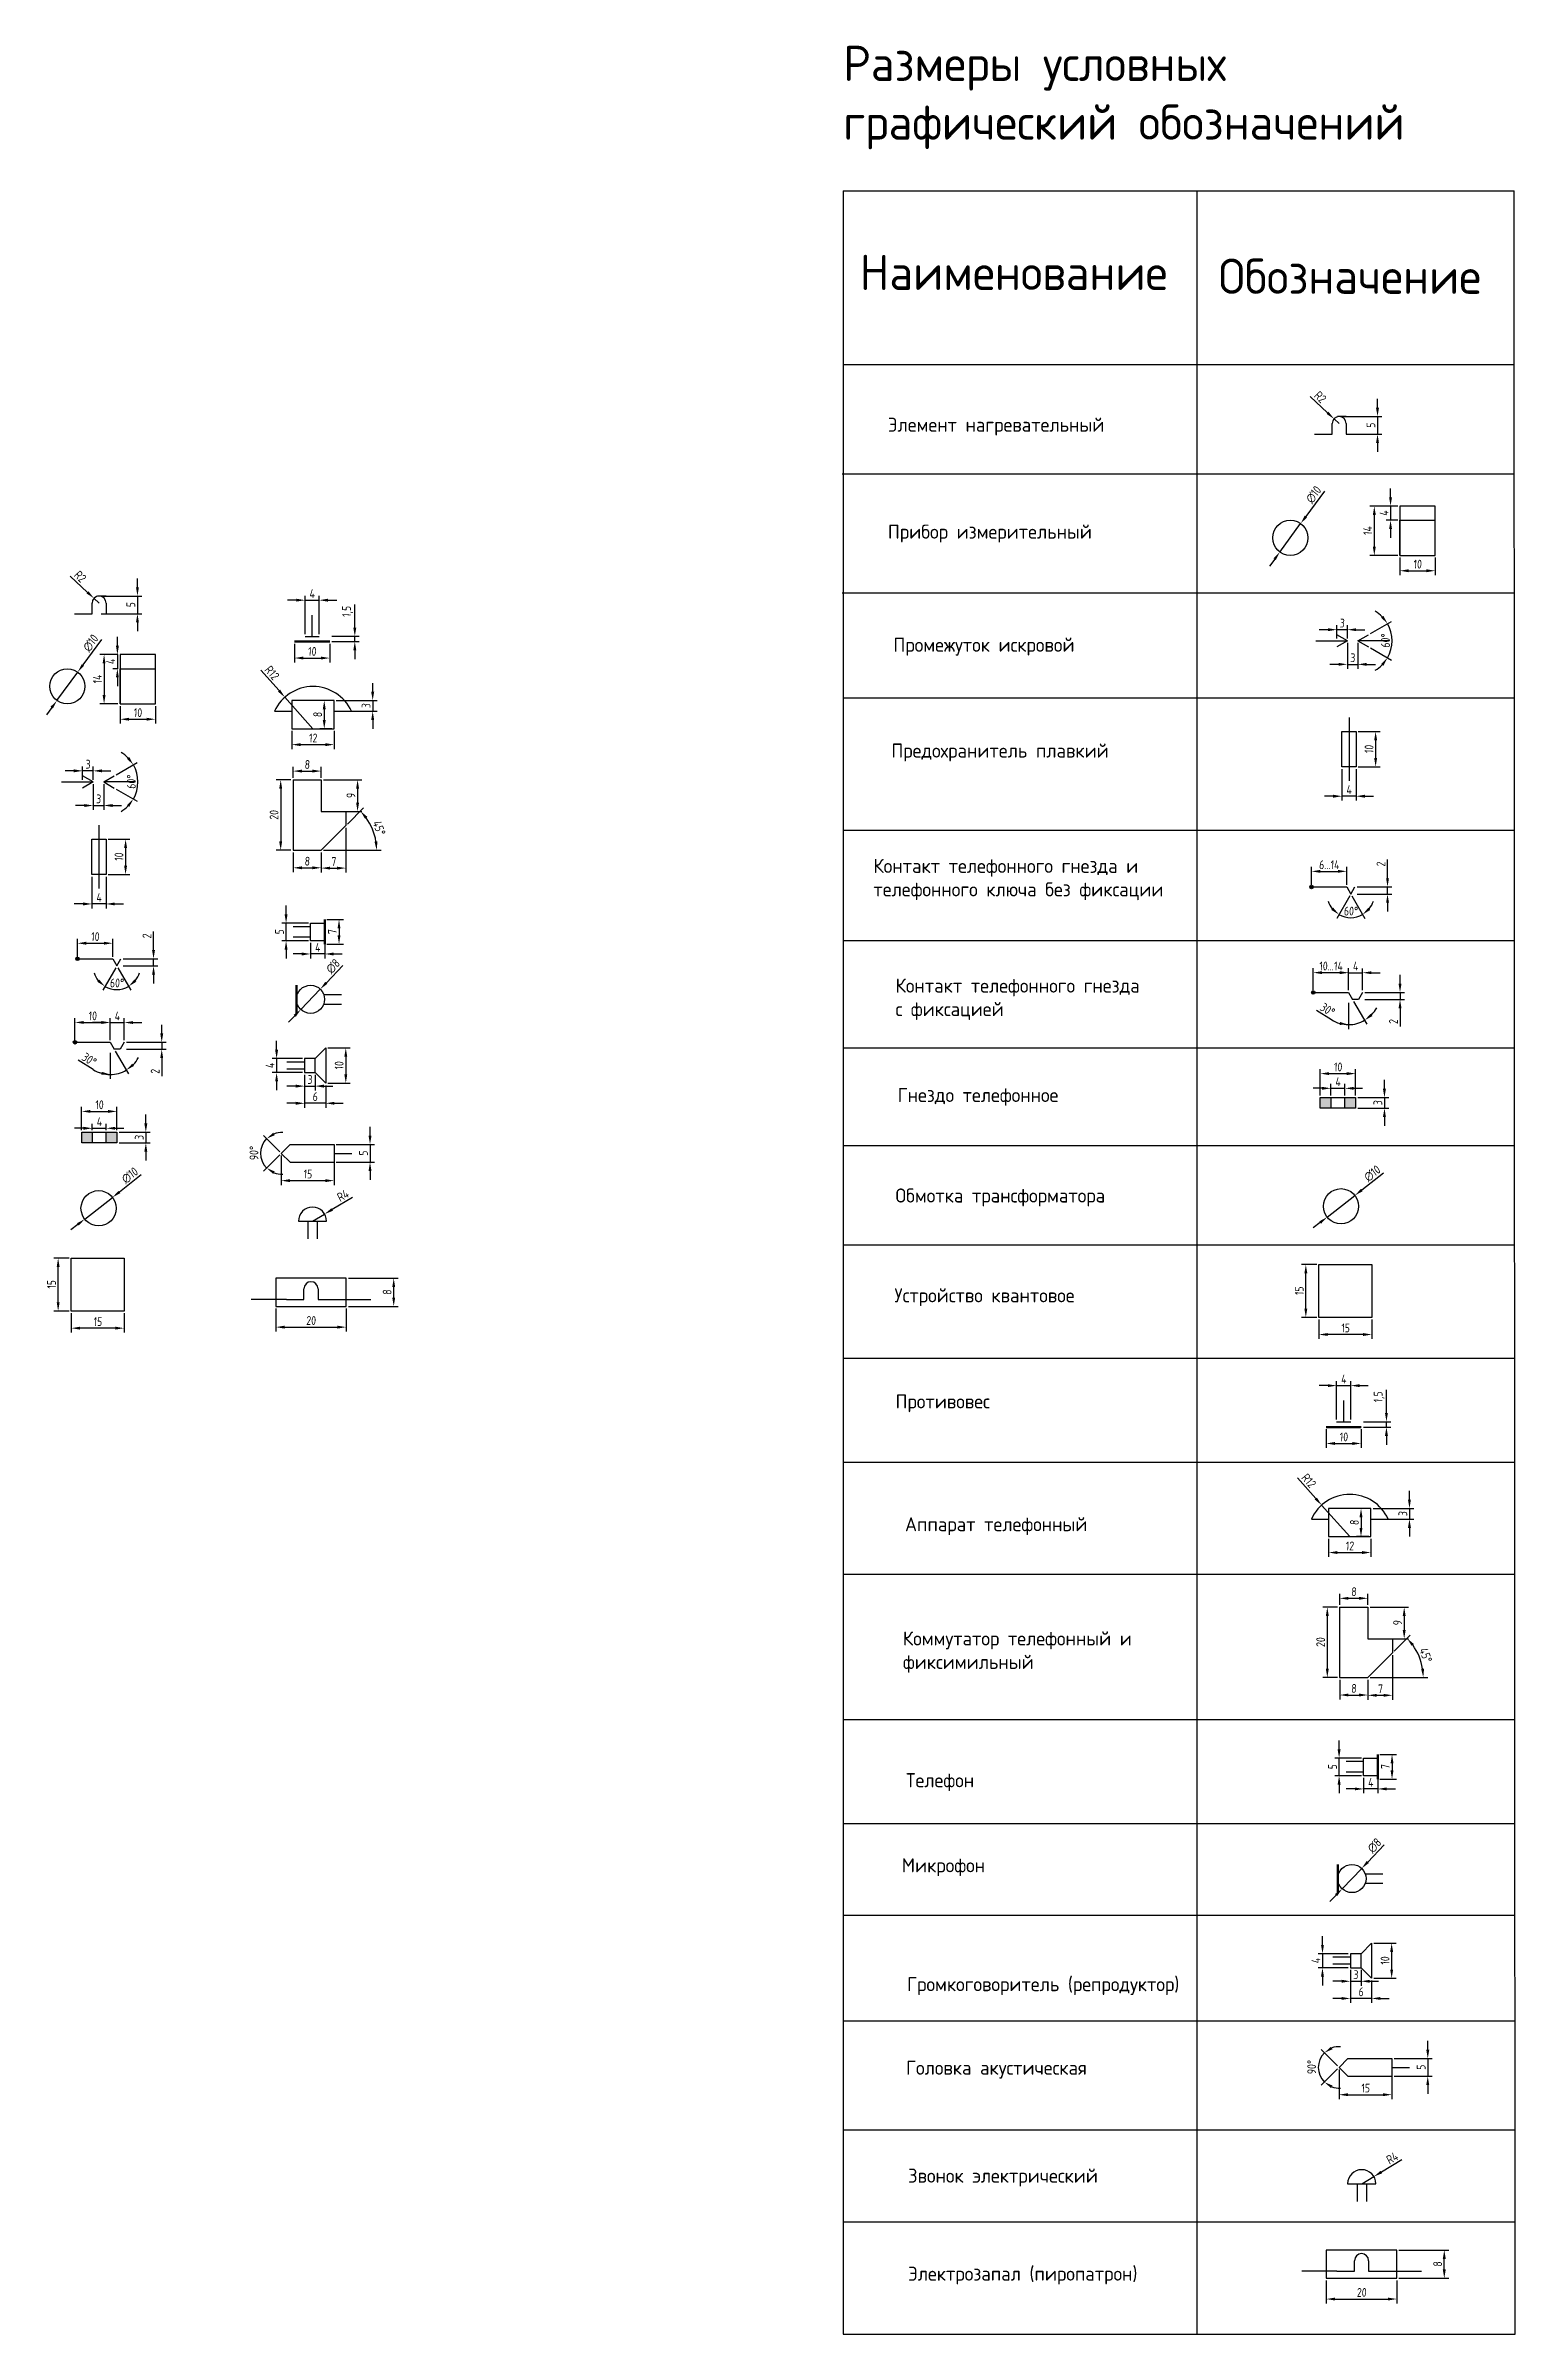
# Model space of a CAD drawing. Header units: millimetres. Extents: x 1 to 418, y -341 to 309.
import ezdxf

# ---------------------------------------------------------------- set-up
doc = ezdxf.new("R2010")
doc.units = ezdxf.units.MM
for name, color, linetype, lineweight in [('220', 1, 'Continuous', 30), ('основные', 250, 'Continuous', 30), ('Рамка', 250, 'Continuous', 25)]:
    doc.layers.add(name, color=color, linetype=linetype, lineweight=lineweight)
doc.layers.add('Вспомогательны', color=10, linetype='Continuous')
doc.styles.get("Standard").update_dxf_attribs({"font": 'arial.ttf'})
doc.styles.add('Гост А', font='GOST.TTF', dxfattribs={"oblique": 3})
doc.dimstyles.new('ISO-25', dxfattribs={"dimtxt": 2.5, "dimasz": 2.5, "dimexe": 1.25, "dimexo": 0.625, "dimtad": 1, "dimtxsty": 'Гост А', "dimcen": 2.5, "dimadec": 0, "dimazin": 0, "dimtfac": 1, "dimtmove": 0, "dimatfit": 3, "dimfxl": 1, "dimarcsym": 0})

msp = doc.modelspace()

# ---------------------------------------------------------------- texts
at = {"layer": 'Рамка', "color": 0, "lineweight": 30}
for s, width, heights, insert, char_height, attachment_point in [('{\\fGOST type B|b0|i0|c204|p34;Размеры условных графический обозначений}', 190.56837, [0], (227.47, 309.045), 10, 1), ('\\pxqc;{\\fGOST type B|b0|i0|c204|p34;Наименование}', 96.78145, [0], (227.47, 249.686), 10, 1), ('\\pxqc;{\\fGOST type B|b0|i0|c204|p34;Обозначение}', 79.27649, [0], (331.737, 248.592), 10, 1), ('{\\fGOST type B|b0|i0|c204|p34;Элемент нагревательный}', 73.32151, [0], (240.158, 198.344), 4, 7), ('{\\fGOST type B|b0|i0|c204|p34;Прибор измерительный}', 73.32151, [0], (240.158, 167.964), 4, 7), ('{\\fGOST type B|b0|i0|c204|p34;Промежуток искровой}', 73.32151, [0], (241.731, 135.838), 4, 7), ('{\\fGOST type B|b0|i0|c204|p34;Предохранитель плавкий}', 73.32151, [0], (241.135, 105.784), 4, 7), ('{\\fGOST type B|b0|i0|c204|p34;Контакт телефонного гнезда и телефонного ключа без фиксации}', 88.28804, [16.428], (236.039, 66.366), 4, 7), ('{\\fGOST type B|b0|i0|c204|p34;Контакт телефонного гнезда с фиксацией}', 73.32151, [0], (242.327, 32.36), 4, 7), ('{\\fGOST type B|b0|i0|c204|p34;Гнездо телефонное}', 73.32151, [0], (242.924, 7.976), 4, 7), ('{\\fGOST type B|b0|i0|c204|p34;Обмотка трансформатора}', 73.32151, [0], (242.329, -20.59), 4, 7), ('{\\fGOST type B|b0|i0|c204|p34;Устройство квантовое}', 73.32151, [0], (242.029, -48.936), 4, 7), ('{\\fGOST type B|b0|i0|c204|p34;Противовес}', 73.32151, [0], (242.327, -79.054), 4, 7), ('{\\fGOST type B|b0|i0|c204|p34;Аппарат телефонный}', 73.32151, [0], (245.008, -113.948), 4, 7), ('{\\fGOST type B|b0|i0|c204|p34;Коммутатор телефонный и фиксимильный}', 73.32151, [0], (244.409, -153.049), 4, 7), ('{\\fGOST type B|b0|i0|c204|p34;Телефон}', 73.32151, [0], (245.3, -186.654), 4, 7), ('{\\fGOST type B|b0|i0|c204|p34;Микрофон}', 73.32151, [0], (244.107, -210.817), 4, 7), ('{\\fGOST type B|b0|i0|c204|p34;Громкоговоритель (репродуктор)}', 73.32151, [0], (245.596, -244.591), 4, 7), ('{\\fGOST type B|b0|i0|c204|p34;Головка акустическая}', 73.32151, [0], (245.299, -268.321), 4, 7), ('{\\fGOST type B|b0|i0|c204|p34;Звонок электрический}', 73.32151, [0], (245.895, -298.97), 4, 7), ('{\\fGOST type B|b0|i0|c204|p34;Электрозапал (пиропатрон)}', 73.32151, [0], (245.895, -326.802), 4, 7)]:
    msp.add_mtext_dynamic_manual_height_columns(s, width=width, gutter_width=7.5, heights=heights, dxfattribs=dict(at, insert=insert, char_height=char_height, attachment_point=attachment_point))

# ---------------------------------------------------------------- blocks, each defined once
blk = doc.blocks.new('Точка')
at = {"layer": '220'}
h = blk.add_hatch(color=256, dxfattribs=at)
h.dxf.hatch_style = 1
h.paths.add_polyline_path([(-0.5, 0, 1), (0.5, 0, 1)])
blk.add_circle((0, 0), 0.5, dxfattribs=at)
blk = doc.blocks.new('*D1')
at = {"layer": 'Defpoints', "color": 0, "transparency": 16777216}
for p in [(16.13, 152.75), (16.13, 147.75), (27.02, 147.75)]:
    blk.add_point(p, dxfattribs=at)
at = {"layer": 'Вспомогательны', "color": 0, "lineweight": -2, "transparency": 16777216}
for p, q in [((27.02, 155.25), (27.02, 157.75)), ((16.75, 152.75), (28.27, 152.75)), ((27.02, 152.75), (27.02, 147.75)), ((16.75, 147.75), (28.27, 147.75)), ((27.02, 145.25), (27.02, 142.75))]:
    blk.add_line(p, q, dxfattribs=at)
at = {"layer": 'Вспомогательны', "color": 0, "transparency": 16777216}
for points in [[(26.6, 155.25), (27.43, 155.25), (27.02, 152.75)], [(26.6, 145.25), (27.43, 145.25), (27.02, 147.75)]]:
    blk.add_solid(points, dxfattribs=at)
at = {"layer": 'Вспомогательны', "color": 0, "transparency": 16777216, "insert": (25.14, 150.25), "char_height": 2.5, "attachment_point": 5, "rotation": 90, "style": 'Гост А'}
blk.add_mtext('5', dxfattribs=at)
blk = doc.blocks.new('*D2')
at = {"layer": 'Defpoints', "color": 0, "transparency": 16777216}
for p in [(14.66, 152.11), (16.13, 150.75)]:
    blk.add_point(p, dxfattribs=at)
at = {"layer": 'Вспомогательны', "color": 0, "lineweight": -2, "transparency": 16777216}
for p, q in [((7.88, 158.41), (12.83, 153.81)), ((16.13, 150.75), (14.66, 152.11))]:
    blk.add_line(p, q, dxfattribs=at)
at = {"layer": 'Вспомогательны', "color": 0, "transparency": 16777216}
blk.add_solid([(13.11, 154.12), (12.55, 153.51), (14.66, 152.11)], dxfattribs=at)
at = {"layer": 'Вспомогательны', "color": 0, "transparency": 16777216, "insert": (10.72, 158.34), "char_height": 2.5, "attachment_point": 5, "rotation": 317.09804, "style": 'Гост А'}
blk.add_mtext('R2', dxfattribs=at)
blk = doc.blocks.new('*D3')
at = {"layer": 'Defpoints', "color": 0, "transparency": 16777216}
for p in [(10.05, 131.17), (4.15, 123.09)]:
    blk.add_point(p, dxfattribs=at)
at = {"layer": 'Вспомогательны', "color": 0, "lineweight": -2, "transparency": 16777216}
for p, q in [((16.8, 140.41), (11.53, 133.19)), ((4.15, 123.09), (10.05, 131.17)), ((2.68, 121.07), (1.21, 119.05))]:
    blk.add_line(p, q, dxfattribs=at)
at = {"layer": 'Вспомогательны', "color": 0, "transparency": 16777216}
for points in [[(11.19, 133.43), (11.86, 132.94), (10.05, 131.17)], [(2.34, 121.32), (3.02, 120.83), (4.15, 123.09)]]:
    blk.add_solid(points, dxfattribs=at)
at = {"layer": 'Вспомогательны', "color": 0, "transparency": 16777216, "insert": (13.71, 139.36), "char_height": 2.5, "attachment_point": 5, "rotation": 53.8688, "style": 'Гост А'}
blk.add_mtext('∅10', dxfattribs=at)
blk = doc.blocks.new('*D4')
at = {"layer": 'Defpoints', "color": 0, "transparency": 16777216}
for p in [(22.1, 122.13), (32.1, 122.13), (32.1, 117.77)]:
    blk.add_point(p, dxfattribs=at)
at = {"layer": 'Вспомогательны', "color": 0, "lineweight": -2, "transparency": 16777216}
for p, q in [((22.1, 121.5), (22.1, 116.52)), ((24.6, 117.77), (29.6, 117.77)), ((32.1, 121.5), (32.1, 116.52))]:
    blk.add_line(p, q, dxfattribs=at)
at = {"layer": 'Вспомогательны', "color": 0, "transparency": 16777216}
for points in [[(24.6, 118.19), (24.6, 117.36), (22.1, 117.77)], [(29.6, 118.19), (29.6, 117.36), (32.1, 117.77)]]:
    blk.add_solid(points, dxfattribs=at)
at = {"layer": 'Вспомогательны', "color": 0, "transparency": 16777216, "insert": (27.1, 119.65), "char_height": 2.5, "attachment_point": 5, "style": 'Гост А'}
blk.add_mtext('10', dxfattribs=at)
blk = doc.blocks.new('*D5')
at = {"layer": 'Defpoints', "color": 0, "transparency": 16777216}
for p in [(22.1, 136.13), (17.54, 122.13), (22.1, 122.13)]:
    blk.add_point(p, dxfattribs=at)
at = {"layer": 'Вспомогательны', "color": 0, "lineweight": -2, "transparency": 16777216}
for p, q in [((21.48, 136.13), (16.29, 136.13)), ((17.54, 133.63), (17.54, 124.63)), ((21.48, 122.13), (16.29, 122.13))]:
    blk.add_line(p, q, dxfattribs=at)
at = {"layer": 'Вспомогательны', "color": 0, "transparency": 16777216}
for points in [[(17.12, 133.63), (17.95, 133.63), (17.54, 136.13)], [(17.12, 124.63), (17.95, 124.63), (17.54, 122.13)]]:
    blk.add_solid(points, dxfattribs=at)
at = {"layer": 'Вспомогательны', "color": 0, "transparency": 16777216, "insert": (15.66, 129.13), "char_height": 2.5, "attachment_point": 5, "rotation": 90, "style": 'Гост А'}
blk.add_mtext('14', dxfattribs=at)
blk = doc.blocks.new('*D6')
at = {"layer": 'Defpoints', "color": 0, "transparency": 16777216}
for p in [(21.32, 132.13), (22.1, 136.13), (22.1, 132.13)]:
    blk.add_point(p, dxfattribs=at)
at = {"layer": 'Вспомогательны', "color": 0, "lineweight": -2, "transparency": 16777216}
for p, q in [((21.32, 138.63), (21.32, 141.13)), ((21.48, 136.13), (20.07, 136.13)), ((21.48, 132.13), (20.07, 132.13)), ((21.32, 136.13), (21.32, 132.13)), ((21.32, 129.63), (21.32, 127.13))]:
    blk.add_line(p, q, dxfattribs=at)
at = {"layer": 'Вспомогательны', "color": 0, "transparency": 16777216}
for points in [[(20.91, 138.63), (21.74, 138.63), (21.32, 136.13)], [(20.91, 129.63), (21.74, 129.63), (21.32, 132.13)]]:
    blk.add_solid(points, dxfattribs=at)
at = {"layer": 'Вспомогательны', "color": 0, "transparency": 16777216, "insert": (19.45, 134.13), "char_height": 2.5, "attachment_point": 5, "rotation": 90, "style": 'Гост А'}
blk.add_mtext('4', dxfattribs=at)
blk = doc.blocks.new('*D7')
at = {"layer": 'Defpoints', "color": 0, "transparency": 16777216}
for p in [(11.44, 103.11), (11.44, 99.96), (14.44, 99.96)]:
    blk.add_point(p, dxfattribs=at)
at = {"layer": 'Вспомогательны', "color": 0, "lineweight": -2, "transparency": 16777216}
for p, q in [((11.44, 100.59), (11.44, 104.36)), ((14.44, 100.59), (14.44, 104.36)), ((8.94, 103.11), (6.44, 103.11)), ((14.44, 103.11), (11.44, 103.11)), ((16.94, 103.11), (19.44, 103.11))]:
    blk.add_line(p, q, dxfattribs=at)
at = {"layer": 'Вспомогательны', "color": 0, "transparency": 16777216}
for points in [[(8.94, 103.53), (8.94, 102.69), (11.44, 103.11)], [(16.94, 103.53), (16.94, 102.69), (14.44, 103.11)]]:
    blk.add_solid(points, dxfattribs=at)
at = {"layer": 'Вспомогательны', "color": 0, "transparency": 16777216, "insert": (12.94, 104.99), "char_height": 2.5, "attachment_point": 5, "style": 'Гост А'}
blk.add_mtext('3', dxfattribs=at)
blk = doc.blocks.new('*D8')
at = {"layer": 'Defpoints', "color": 0, "transparency": 16777216}
for p in [(14.44, 99.96), (17.44, 99.96), (17.44, 93.27)]:
    blk.add_point(p, dxfattribs=at)
at = {"layer": 'Вспомогательны', "color": 0, "lineweight": -2, "transparency": 16777216}
for p, q in [((14.44, 99.34), (14.44, 92.02)), ((17.44, 99.34), (17.44, 92.02)), ((11.94, 93.27), (9.44, 93.27)), ((14.44, 93.27), (17.44, 93.27)), ((19.94, 93.27), (22.44, 93.27))]:
    blk.add_line(p, q, dxfattribs=at)
at = {"layer": 'Вспомогательны', "color": 0, "transparency": 16777216}
for points in [[(11.94, 93.68), (11.94, 92.85), (14.44, 93.27)], [(19.94, 93.68), (19.94, 92.85), (17.44, 93.27)]]:
    blk.add_solid(points, dxfattribs=at)
at = {"layer": 'Вспомогательны', "color": 0, "transparency": 16777216, "insert": (15.94, 95.14), "char_height": 2.5, "attachment_point": 5, "style": 'Гост А'}
blk.add_mtext('3', dxfattribs=at)
blk = doc.blocks.new('*D9')
at = {"layer": 'Defpoints', "color": 0, "transparency": 16777216}
for p in [(17.44, 99.96), (17.44, 99.96), (20.44, 101.69), (20.44, 98.23), (27.01, 98.27)]:
    blk.add_point(p, dxfattribs=at)
at = {"layer": 'Вспомогательны', "color": 0, "lineweight": -2, "transparency": 16777216}
for p, q in [((20.98, 102.01), (26.94, 105.44)), ((20.98, 97.92), (26.94, 94.48))]:
    blk.add_line(p, q, dxfattribs=at)
for start, end in [(44.78531, 59.57061), (330, 30), (300.42939, 315.21469)]:
    blk.add_arc((17.44, 99.96), 9.71, start, end, dxfattribs=at)
at = {"layer": 'Вспомогательны', "color": 0, "transparency": 16777216}
for points in [[(24.67, 107.06), (24.01, 106.55), (25.86, 104.82)], [(24.01, 93.37), (24.67, 92.86), (25.86, 95.1)]]:
    blk.add_solid(points, dxfattribs=at)
at = {"layer": 'Вспомогательны', "color": 0, "transparency": 16777216, "insert": (25.28, 99.96), "char_height": 2.5, "attachment_point": 5, "rotation": 90, "style": 'Гост А'}
blk.add_mtext('60°', dxfattribs=at)
blk = doc.blocks.new('*D10')
at = {"layer": 'Defpoints', "color": 0, "transparency": 16777216}
for p in [(18.09, 83.67), (18.09, 73.67), (23.65, 73.67)]:
    blk.add_point(p, dxfattribs=at)
at = {"layer": 'Вспомогательны', "color": 0, "lineweight": -2, "transparency": 16777216}
for p, q in [((18.71, 83.67), (24.9, 83.67)), ((23.65, 81.17), (23.65, 76.17)), ((18.71, 73.67), (24.9, 73.67))]:
    blk.add_line(p, q, dxfattribs=at)
at = {"layer": 'Вспомогательны', "color": 0, "transparency": 16777216}
for points in [[(23.23, 81.17), (24.07, 81.17), (23.65, 83.67)], [(23.23, 76.17), (24.07, 76.17), (23.65, 73.67)]]:
    blk.add_solid(points, dxfattribs=at)
at = {"layer": 'Вспомогательны', "color": 0, "transparency": 16777216, "insert": (21.77, 78.67), "char_height": 2.5, "attachment_point": 5, "rotation": 90, "style": 'Гост А'}
blk.add_mtext('10', dxfattribs=at)
blk = doc.blocks.new('*D11')
at = {"layer": 'Defpoints', "color": 0, "transparency": 16777216}
for p in [(14.09, 73.67), (18.09, 73.67), (14.09, 65.31)]:
    blk.add_point(p, dxfattribs=at)
at = {"layer": 'Вспомогательны', "color": 0, "lineweight": -2, "transparency": 16777216}
for p, q in [((14.09, 73.04), (14.09, 64.06)), ((18.09, 73.04), (18.09, 64.06)), ((11.59, 65.31), (9.09, 65.31)), ((18.09, 65.31), (14.09, 65.31)), ((20.59, 65.31), (23.09, 65.31))]:
    blk.add_line(p, q, dxfattribs=at)
at = {"layer": 'Вспомогательны', "color": 0, "transparency": 16777216}
for points in [[(11.59, 65.73), (11.59, 64.89), (14.09, 65.31)], [(20.59, 65.73), (20.59, 64.89), (18.09, 65.31)]]:
    blk.add_solid(points, dxfattribs=at)
at = {"layer": 'Вспомогательны', "color": 0, "transparency": 16777216, "insert": (16.09, 67.18), "char_height": 2.5, "attachment_point": 5, "style": 'Гост А'}
blk.add_mtext('4', dxfattribs=at)
blk = doc.blocks.new('*D12')
at = {"layer": 'Defpoints', "color": 0, "transparency": 16777216}
for p in [(19.99, 54.15), (9.99, 49.71), (19.99, 49.71)]:
    blk.add_point(p, dxfattribs=at)
at = {"layer": 'Вспомогательны', "color": 0, "lineweight": -2, "transparency": 16777216}
for p, q in [((9.99, 50.33), (9.99, 55.4)), ((12.49, 54.15), (17.49, 54.15)), ((19.99, 50.33), (19.99, 55.4))]:
    blk.add_line(p, q, dxfattribs=at)
at = {"layer": 'Вспомогательны', "color": 0, "transparency": 16777216}
for points in [[(12.49, 54.57), (12.49, 53.73), (9.99, 54.15)], [(17.49, 54.57), (17.49, 53.73), (19.99, 54.15)]]:
    blk.add_solid(points, dxfattribs=at)
at = {"layer": 'Вспомогательны', "color": 0, "transparency": 16777216, "insert": (14.99, 56.02), "char_height": 2.5, "attachment_point": 5, "style": 'Гост А'}
blk.add_mtext('10', dxfattribs=at)
blk = doc.blocks.new('*D13')
at = {"layer": 'Defpoints', "color": 0, "transparency": 16777216}
for p in [(19.99, 49.71), (21.15, 47.71), (21.15, 47.71), (22.3, 49.71), (19.98, 41.08)]:
    blk.add_point(p, dxfattribs=at)
at = {"layer": 'Вспомогательны', "color": 0, "lineweight": -2, "transparency": 16777216}
for p, q in [((20.83, 47.17), (17.16, 40.8)), ((21.46, 47.17), (25.13, 40.8))]:
    blk.add_line(p, q, dxfattribs=at)
for start, end in [(197.16964, 218.58482), (321.41518, 342.83036), (240, 300)]:
    blk.add_arc((21.15, 47.71), 6.73, start, end, dxfattribs=at)
at = {"layer": 'Вспомогательны', "color": 0, "transparency": 16777216}
for points in [[(16.16, 43.83), (15.61, 43.2), (17.78, 41.88)], [(26.68, 43.2), (26.13, 43.83), (24.51, 41.88)]]:
    blk.add_solid(points, dxfattribs=at)
at = {"layer": 'Вспомогательны', "color": 0, "transparency": 16777216, "insert": (21.15, 42.86), "char_height": 2.5, "attachment_point": 5, "style": 'Гост А'}
blk.add_mtext('60°', dxfattribs=at)
blk = doc.blocks.new('*D14')
at = {"layer": 'Defpoints', "color": 0, "transparency": 16777216}
for p in [(22.3, 49.71), (22.3, 47.71), (31.59, 47.71)]:
    blk.add_point(p, dxfattribs=at)
at = {"layer": 'Вспомогательны', "color": 0, "lineweight": -2, "transparency": 16777216}
for p, q in [((31.59, 52.21), (31.59, 57.48)), ((22.93, 49.71), (32.84, 49.71)), ((22.93, 47.71), (32.84, 47.71)), ((31.59, 47.71), (31.59, 49.71)), ((31.59, 45.21), (31.59, 42.71))]:
    blk.add_line(p, q, dxfattribs=at)
at = {"layer": 'Вспомогательны', "color": 0, "transparency": 16777216}
for points in [[(31.17, 52.21), (32, 52.21), (31.59, 49.71)], [(31.17, 45.21), (32, 45.21), (31.59, 47.71)]]:
    blk.add_solid(points, dxfattribs=at)
at = {"layer": 'Вспомогательны', "color": 0, "transparency": 16777216, "insert": (29.71, 56.16), "char_height": 2.5, "attachment_point": 5, "rotation": 90, "style": 'Гост А'}
blk.add_mtext('2', dxfattribs=at)
blk = doc.blocks.new('*D15')
at = {"layer": 'Defpoints', "color": 0, "transparency": 16777216}
for p in [(9.27, 26.02), (19.27, 31.65), (19.27, 26.02)]:
    blk.add_point(p, dxfattribs=at)
at = {"layer": 'Вспомогательны', "color": 0, "lineweight": -2, "transparency": 16777216}
for p, q in [((9.27, 26.65), (9.27, 32.9)), ((19.27, 26.65), (19.27, 32.9)), ((11.77, 31.65), (16.77, 31.65))]:
    blk.add_line(p, q, dxfattribs=at)
at = {"layer": 'Вспомогательны', "color": 0, "transparency": 16777216}
for points in [[(11.77, 32.06), (11.77, 31.23), (9.27, 31.65)], [(16.77, 32.06), (16.77, 31.23), (19.27, 31.65)]]:
    blk.add_solid(points, dxfattribs=at)
at = {"layer": 'Вспомогательны', "color": 0, "transparency": 16777216, "insert": (14.27, 33.52), "char_height": 2.5, "attachment_point": 5, "style": 'Гост А'}
blk.add_mtext('10', dxfattribs=at)
blk = doc.blocks.new('*D16')
at = {"layer": 'Defpoints', "color": 0, "transparency": 16777216}
for p in [(23.27, 26.02), (23.27, 24.02), (33.91, 24.02)]:
    blk.add_point(p, dxfattribs=at)
at = {"layer": 'Вспомогательны', "color": 0, "lineweight": -2, "transparency": 16777216}
for p, q in [((23.89, 26.02), (35.16, 26.02)), ((33.91, 28.52), (33.91, 31.02)), ((33.91, 26.02), (33.91, 24.02)), ((23.89, 24.02), (35.16, 24.02)), ((33.91, 21.52), (33.91, 16.38))]:
    blk.add_line(p, q, dxfattribs=at)
at = {"layer": 'Вспомогательны', "color": 0, "transparency": 16777216}
for points in [[(33.5, 28.52), (34.33, 28.52), (33.91, 26.02)], [(33.5, 21.52), (34.33, 21.52), (33.91, 24.02)]]:
    blk.add_solid(points, dxfattribs=at)
at = {"layer": 'Вспомогательны', "color": 0, "transparency": 16777216, "insert": (32.04, 17.7), "char_height": 2.5, "attachment_point": 5, "rotation": 90, "style": 'Гост А'}
blk.add_mtext('2', dxfattribs=at)
blk = doc.blocks.new('*D17')
at = {"layer": 'Defpoints', "color": 0, "transparency": 16777216}
for p in [(19.27, 26.02), (23.27, 31.62), (23.27, 26.02)]:
    blk.add_point(p, dxfattribs=at)
at = {"layer": 'Вспомогательны', "color": 0, "lineweight": -2, "transparency": 16777216}
for p, q in [((19.27, 26.65), (19.27, 32.87)), ((23.27, 26.65), (23.27, 32.87)), ((16.77, 31.62), (14.27, 31.62)), ((19.27, 31.62), (23.27, 31.62)), ((25.77, 31.62), (28.27, 31.62))]:
    blk.add_line(p, q, dxfattribs=at)
at = {"layer": 'Вспомогательны', "color": 0, "transparency": 16777216}
for points in [[(16.77, 32.04), (16.77, 31.21), (19.27, 31.62)], [(25.77, 32.04), (25.77, 31.21), (23.27, 31.62)]]:
    blk.add_solid(points, dxfattribs=at)
at = {"layer": 'Вспомогательны', "color": 0, "transparency": 16777216, "insert": (21.27, 33.5), "char_height": 2.5, "attachment_point": 5, "style": 'Гост А'}
blk.add_mtext('4', dxfattribs=at)
blk = doc.blocks.new('*D18')
at = {"layer": 'Defpoints', "color": 0, "transparency": 16777216}
for p in [(21.17, 0.46), (21.17, -2.54), (29.4, -2.54)]:
    blk.add_point(p, dxfattribs=at)
at = {"layer": 'Вспомогательны', "color": 0, "lineweight": -2, "transparency": 16777216}
for p, q in [((21.8, 0.46), (30.65, 0.46)), ((29.4, 2.96), (29.4, 5.46)), ((29.4, 0.46), (29.4, -2.54)), ((21.8, -2.54), (30.65, -2.54)), ((29.4, -5.04), (29.4, -7.54))]:
    blk.add_line(p, q, dxfattribs=at)
at = {"layer": 'Вспомогательны', "color": 0, "transparency": 16777216}
for points in [[(28.98, 2.96), (29.81, 2.96), (29.4, 0.46)], [(28.98, -5.04), (29.81, -5.04), (29.4, -2.54)]]:
    blk.add_solid(points, dxfattribs=at)
at = {"layer": 'Вспомогательны', "color": 0, "transparency": 16777216, "insert": (27.52, -1.04), "char_height": 2.5, "attachment_point": 5, "rotation": 90, "style": 'Гост А'}
blk.add_mtext('3', dxfattribs=at)
blk = doc.blocks.new('*D19')
at = {"layer": 'Defpoints', "color": 0, "transparency": 16777216}
for p in [(14.17, 0.46), (18.17, 1.59), (18.17, 0.46)]:
    blk.add_point(p, dxfattribs=at)
at = {"layer": 'Вспомогательны', "color": 0, "lineweight": -2, "transparency": 16777216}
for p, q in [((11.67, 1.59), (9.17, 1.59)), ((14.17, 1.09), (14.17, 2.84)), ((14.17, 1.59), (18.17, 1.59)), ((18.17, 1.09), (18.17, 2.84)), ((20.67, 1.59), (23.17, 1.59))]:
    blk.add_line(p, q, dxfattribs=at)
at = {"layer": 'Вспомогательны', "color": 0, "transparency": 16777216}
for points in [[(11.67, 2.01), (11.67, 1.17), (14.17, 1.59)], [(20.67, 2.01), (20.67, 1.17), (18.17, 1.59)]]:
    blk.add_solid(points, dxfattribs=at)
at = {"layer": 'Вспомогательны', "color": 0, "transparency": 16777216, "insert": (16.17, 3.47), "char_height": 2.5, "attachment_point": 5, "style": 'Гост А'}
blk.add_mtext('4', dxfattribs=at)
blk = doc.blocks.new('*D20')
at = {"layer": 'Defpoints', "color": 0, "transparency": 16777216}
for p in [(11.17, 0.46), (21.17, 6.39), (21.17, 0.46)]:
    blk.add_point(p, dxfattribs=at)
at = {"layer": 'Вспомогательны', "color": 0, "lineweight": -2, "transparency": 16777216}
for p, q in [((11.17, 1.09), (11.17, 7.64)), ((21.17, 1.09), (21.17, 7.64)), ((13.67, 6.39), (18.67, 6.39))]:
    blk.add_line(p, q, dxfattribs=at)
at = {"layer": 'Вспомогательны', "color": 0, "transparency": 16777216}
for points in [[(13.67, 6.8), (13.67, 5.97), (11.17, 6.39)], [(18.67, 6.8), (18.67, 5.97), (21.17, 6.39)]]:
    blk.add_solid(points, dxfattribs=at)
at = {"layer": 'Вспомогательны', "color": 0, "transparency": 16777216, "insert": (16.17, 8.26), "char_height": 2.5, "attachment_point": 5, "style": 'Гост А'}
blk.add_mtext('10', dxfattribs=at)
blk = doc.blocks.new('*D21')
at = {"layer": 'Defpoints', "color": 0, "transparency": 16777216}
for p in [(19.92, -18.04), (12.04, -24.2)]:
    blk.add_point(p, dxfattribs=at)
at = {"layer": 'Вспомогательны', "color": 0, "lineweight": -2, "transparency": 16777216}
for p, q in [((28.09, -11.67), (21.89, -16.51)), ((12.04, -24.2), (19.92, -18.04)), ((10.07, -25.73), (8.1, -27.27))]:
    blk.add_line(p, q, dxfattribs=at)
at = {"layer": 'Вспомогательны', "color": 0, "transparency": 16777216}
for points in [[(21.64, -16.18), (22.15, -16.83), (19.92, -18.04)], [(9.81, -25.41), (10.32, -26.06), (12.04, -24.2)]]:
    blk.add_solid(points, dxfattribs=at)
at = {"layer": 'Вспомогательны', "color": 0, "transparency": 16777216, "insert": (24.82, -11.84), "char_height": 2.5, "attachment_point": 5, "rotation": 37.96686, "style": 'Гост А'}
blk.add_mtext('∅10', dxfattribs=at)
blk = doc.blocks.new('*D22')
at = {"layer": 'Defpoints', "color": 0, "transparency": 16777216}
for p in [(4.49, -35.32), (8.22, -35.32), (8.22, -50.32)]:
    blk.add_point(p, dxfattribs=at)
at = {"layer": 'Вспомогательны', "color": 0, "lineweight": -2, "transparency": 16777216}
for p, q in [((7.6, -35.32), (3.24, -35.32)), ((4.49, -47.82), (4.49, -37.82)), ((7.6, -50.32), (3.24, -50.32))]:
    blk.add_line(p, q, dxfattribs=at)
at = {"layer": 'Вспомогательны', "color": 0, "transparency": 16777216}
for points in [[(4.08, -37.82), (4.91, -37.82), (4.49, -35.32)], [(4.08, -47.82), (4.91, -47.82), (4.49, -50.32)]]:
    blk.add_solid(points, dxfattribs=at)
at = {"layer": 'Вспомогательны', "color": 0, "transparency": 16777216, "insert": (2.62, -42.82), "char_height": 2.5, "attachment_point": 5, "rotation": 90, "style": 'Гост А'}
blk.add_mtext('15', dxfattribs=at)
blk = doc.blocks.new('*D23')
at = {"layer": 'Defpoints', "color": 0, "transparency": 16777216}
for p in [(8.22, -50.32), (23.22, -50.32), (8.22, -55.18)]:
    blk.add_point(p, dxfattribs=at)
at = {"layer": 'Вспомогательны', "color": 0, "lineweight": -2, "transparency": 16777216}
for p, q in [((8.22, -50.94), (8.22, -56.43)), ((23.22, -50.94), (23.22, -56.43)), ((20.72, -55.18), (10.72, -55.18))]:
    blk.add_line(p, q, dxfattribs=at)
at = {"layer": 'Вспомогательны', "color": 0, "transparency": 16777216}
for points in [[(10.72, -54.76), (10.72, -55.6), (8.22, -55.18)], [(20.72, -54.76), (20.72, -55.6), (23.22, -55.18)]]:
    blk.add_solid(points, dxfattribs=at)
at = {"layer": 'Вспомогательны', "color": 0, "transparency": 16777216, "insert": (15.72, -53.31), "char_height": 2.5, "attachment_point": 5, "style": 'Гост А'}
blk.add_mtext('15', dxfattribs=at)
blk = doc.blocks.new('*D24')
at = {"layer": 'Defpoints', "color": 0, "transparency": 16777216}
for p in [(78.61, 151.58), (74.61, 141.32), (78.61, 141.32)]:
    blk.add_point(p, dxfattribs=at)
at = {"layer": 'Вспомогательны', "color": 0, "lineweight": -2, "transparency": 16777216}
for p, q in [((72.11, 151.58), (69.61, 151.58)), ((74.61, 141.94), (74.61, 152.83)), ((74.61, 151.58), (78.61, 151.58)), ((78.61, 141.94), (78.61, 152.83)), ((81.11, 151.58), (83.61, 151.58))]:
    blk.add_line(p, q, dxfattribs=at)
at = {"layer": 'Вспомогательны', "color": 0, "transparency": 16777216}
for points in [[(72.11, 152), (72.11, 151.17), (74.61, 151.58)], [(81.11, 152), (81.11, 151.17), (78.61, 151.58)]]:
    blk.add_solid(points, dxfattribs=at)
at = {"layer": 'Вспомогательны', "color": 0, "transparency": 16777216, "insert": (76.61, 153.46), "char_height": 2.5, "attachment_point": 5, "style": 'Гост А'}
blk.add_mtext('4', dxfattribs=at)
blk = doc.blocks.new('*D25')
at = {"layer": 'Defpoints', "color": 0, "transparency": 16777216}
for p in [(81.61, 141.32), (81.61, 139.82), (88.75, 141.32)]:
    blk.add_point(p, dxfattribs=at)
at = {"layer": 'Вспомогательны', "color": 0, "lineweight": -2, "transparency": 16777216}
for p, q in [((88.75, 143.82), (88.75, 150.37)), ((82.24, 141.32), (90, 141.32)), ((82.24, 139.82), (90, 139.82)), ((88.75, 139.82), (88.75, 141.32)), ((88.75, 137.32), (88.75, 134.82))]:
    blk.add_line(p, q, dxfattribs=at)
at = {"layer": 'Вспомогательны', "color": 0, "transparency": 16777216}
for points in [[(88.33, 143.82), (89.17, 143.82), (88.75, 141.32)], [(88.33, 137.32), (89.17, 137.32), (88.75, 139.82)]]:
    blk.add_solid(points, dxfattribs=at)
at = {"layer": 'Вспомогательны', "color": 0, "transparency": 16777216, "insert": (86.69, 148.35), "char_height": 2.5, "attachment_point": 5, "rotation": 90, "style": 'Гост А'}
blk.add_mtext('1,5', dxfattribs=at)
blk = doc.blocks.new('*D26')
at = {"layer": 'Defpoints', "color": 0, "transparency": 16777216}
for p in [(71.61, 139.82), (81.61, 139.82), (81.61, 135.15)]:
    blk.add_point(p, dxfattribs=at)
at = {"layer": 'Вспомогательны', "color": 0, "lineweight": -2, "transparency": 16777216}
for p, q in [((71.61, 139.19), (71.61, 133.9)), ((81.61, 139.19), (81.61, 133.9)), ((74.11, 135.15), (79.11, 135.15))]:
    blk.add_line(p, q, dxfattribs=at)
at = {"layer": 'Вспомогательны', "color": 0, "transparency": 16777216}
for points in [[(74.11, 135.57), (74.11, 134.74), (71.61, 135.15)], [(79.11, 135.57), (79.11, 134.74), (81.61, 135.15)]]:
    blk.add_solid(points, dxfattribs=at)
at = {"layer": 'Вспомогательны', "color": 0, "transparency": 16777216, "insert": (76.61, 137.03), "char_height": 2.5, "attachment_point": 5, "style": 'Гост А'}
blk.add_mtext('10', dxfattribs=at)
blk = doc.blocks.new('*D27')
at = {"layer": 'Defpoints', "color": 0, "transparency": 16777216}
for p in [(82.87, 123.06), (80.07, 115.06), (82.87, 115.06)]:
    blk.add_point(p, dxfattribs=at)
at = {"layer": 'Вспомогательны', "color": 0, "lineweight": -2, "transparency": 16777216}
for p, q in [((82.25, 123.06), (78.82, 123.06)), ((80.07, 120.56), (80.07, 117.56)), ((82.25, 115.06), (78.82, 115.06))]:
    blk.add_line(p, q, dxfattribs=at)
at = {"layer": 'Вспомогательны', "color": 0, "transparency": 16777216}
for points in [[(79.65, 120.56), (80.49, 120.56), (80.07, 123.06)], [(79.65, 117.56), (80.49, 117.56), (80.07, 115.06)]]:
    blk.add_solid(points, dxfattribs=at)
at = {"layer": 'Вспомогательны', "color": 0, "transparency": 16777216, "insert": (78.2, 119.06), "char_height": 2.5, "attachment_point": 5, "rotation": 90, "style": 'Гост А'}
blk.add_mtext('8', dxfattribs=at)
blk = doc.blocks.new('*D28')
at = {"layer": 'Defpoints', "color": 0, "transparency": 16777216}
for p in [(70.87, 115.06), (82.87, 115.06), (82.87, 110.55)]:
    blk.add_point(p, dxfattribs=at)
at = {"layer": 'Вспомогательны', "color": 0, "lineweight": -2, "transparency": 16777216}
for p, q in [((70.87, 114.44), (70.87, 109.3)), ((73.37, 110.55), (80.37, 110.55)), ((82.87, 114.44), (82.87, 109.3))]:
    blk.add_line(p, q, dxfattribs=at)
at = {"layer": 'Вспомогательны', "color": 0, "transparency": 16777216}
for points in [[(73.37, 110.97), (73.37, 110.13), (70.87, 110.55)], [(80.37, 110.97), (80.37, 110.13), (82.87, 110.55)]]:
    blk.add_solid(points, dxfattribs=at)
at = {"layer": 'Вспомогательны', "color": 0, "transparency": 16777216, "insert": (76.87, 112.43), "char_height": 2.5, "attachment_point": 5, "style": 'Гост А'}
blk.add_mtext('12', dxfattribs=at)
blk = doc.blocks.new('*D29')
at = {"layer": 'Defpoints', "color": 0, "transparency": 16777216}
for p in [(68.89, 124.02), (76.87, 115.06)]:
    blk.add_point(p, dxfattribs=at)
at = {"layer": 'Вспомогательны', "color": 0, "lineweight": -2, "transparency": 16777216}
for p, q in [((62.03, 131.73), (67.23, 125.89)), ((76.87, 115.06), (68.89, 124.02))]:
    blk.add_line(p, q, dxfattribs=at)
at = {"layer": 'Вспомогательны', "color": 0, "transparency": 16777216}
blk.add_solid([(67.54, 126.17), (66.92, 125.61), (68.89, 124.02)], dxfattribs=at)
at = {"layer": 'Вспомогательны', "color": 0, "transparency": 16777216, "insert": (65.2, 130.99), "char_height": 2.5, "attachment_point": 5, "rotation": 311.68527, "style": 'Гост А'}
blk.add_mtext('R12', dxfattribs=at)
blk = doc.blocks.new('*D30')
at = {"layer": 'Defpoints', "color": 0, "transparency": 16777216}
for p in [(82.87, 123.06), (82.87, 120.06), (93.83, 120.06)]:
    blk.add_point(p, dxfattribs=at)
at = {"layer": 'Вспомогательны', "color": 0, "lineweight": -2, "transparency": 16777216}
for p, q in [((93.83, 125.56), (93.83, 128.06)), ((83.5, 123.06), (95.08, 123.06)), ((83.5, 120.06), (95.08, 120.06)), ((93.83, 123.06), (93.83, 120.06)), ((93.83, 117.56), (93.83, 115.06))]:
    blk.add_line(p, q, dxfattribs=at)
at = {"layer": 'Вспомогательны', "color": 0, "transparency": 16777216}
for points in [[(93.41, 125.56), (94.25, 125.56), (93.83, 123.06)], [(93.41, 117.56), (94.25, 117.56), (93.83, 120.06)]]:
    blk.add_solid(points, dxfattribs=at)
at = {"layer": 'Вспомогательны', "color": 0, "transparency": 16777216, "insert": (91.95, 121.56), "char_height": 2.5, "attachment_point": 5, "rotation": 90, "style": 'Гост А'}
blk.add_mtext('3', dxfattribs=at)
blk = doc.blocks.new('*D31')
at = {"layer": 'Defpoints', "color": 0, "transparency": 16777216}
for p in [(71.21, 100.55), (79.21, 103.04), (79.21, 100.55)]:
    blk.add_point(p, dxfattribs=at)
at = {"layer": 'Вспомогательны', "color": 0, "lineweight": -2, "transparency": 16777216}
for p, q in [((71.21, 101.17), (71.21, 104.29)), ((79.21, 101.17), (79.21, 104.29)), ((73.71, 103.04), (76.71, 103.04))]:
    blk.add_line(p, q, dxfattribs=at)
at = {"layer": 'Вспомогательны', "color": 0, "transparency": 16777216}
for points in [[(73.71, 103.46), (73.71, 102.63), (71.21, 103.04)], [(76.71, 103.46), (76.71, 102.63), (79.21, 103.04)]]:
    blk.add_solid(points, dxfattribs=at)
at = {"layer": 'Вспомогательны', "color": 0, "transparency": 16777216, "insert": (75.21, 104.92), "char_height": 2.5, "attachment_point": 5, "style": 'Гост А'}
blk.add_mtext('8', dxfattribs=at)
blk = doc.blocks.new('*D32')
at = {"layer": 'Defpoints', "color": 0, "transparency": 16777216}
for p in [(71.21, 100.55), (67.7, 80.55), (71.21, 80.55)]:
    blk.add_point(p, dxfattribs=at)
at = {"layer": 'Вспомогательны', "color": 0, "lineweight": -2, "transparency": 16777216}
for p, q in [((70.58, 100.55), (66.45, 100.55)), ((67.7, 98.05), (67.7, 83.05)), ((70.58, 80.55), (66.45, 80.55))]:
    blk.add_line(p, q, dxfattribs=at)
at = {"layer": 'Вспомогательны', "color": 0, "transparency": 16777216}
for points in [[(67.28, 98.05), (68.11, 98.05), (67.7, 100.55)], [(67.28, 83.05), (68.11, 83.05), (67.7, 80.55)]]:
    blk.add_solid(points, dxfattribs=at)
at = {"layer": 'Вспомогательны', "color": 0, "transparency": 16777216, "insert": (65.82, 90.55), "char_height": 2.5, "attachment_point": 5, "rotation": 90, "style": 'Гост А'}
blk.add_mtext('20', dxfattribs=at)
blk = doc.blocks.new('*D33')
at = {"layer": 'Defpoints', "color": 0, "transparency": 16777216}
for p in [(71.21, 80.55), (79.21, 80.55), (79.21, 75.57)]:
    blk.add_point(p, dxfattribs=at)
at = {"layer": 'Вспомогательны', "color": 0, "lineweight": -2, "transparency": 16777216}
for p, q in [((71.21, 79.92), (71.21, 74.32)), ((79.21, 79.92), (79.21, 74.32)), ((73.71, 75.57), (76.71, 75.57))]:
    blk.add_line(p, q, dxfattribs=at)
at = {"layer": 'Вспомогательны', "color": 0, "transparency": 16777216}
for points in [[(73.71, 75.99), (73.71, 75.16), (71.21, 75.57)], [(76.71, 75.99), (76.71, 75.16), (79.21, 75.57)]]:
    blk.add_solid(points, dxfattribs=at)
at = {"layer": 'Вспомогательны', "color": 0, "transparency": 16777216, "insert": (75.21, 77.45), "char_height": 2.5, "attachment_point": 5, "style": 'Гост А'}
blk.add_mtext('8', dxfattribs=at)
blk = doc.blocks.new('*D34')
at = {"layer": 'Defpoints', "color": 0, "transparency": 16777216}
for p in [(86.21, 87.55), (79.21, 80.55), (86.21, 75.49)]:
    blk.add_point(p, dxfattribs=at)
at = {"layer": 'Вспомогательны', "color": 0, "lineweight": -2, "transparency": 16777216}
for p, q in [((86.21, 86.92), (86.21, 74.24)), ((79.21, 79.92), (79.21, 74.24)), ((81.71, 75.49), (83.71, 75.49))]:
    blk.add_line(p, q, dxfattribs=at)
at = {"layer": 'Вспомогательны', "color": 0, "transparency": 16777216}
for points in [[(81.71, 75.9), (81.71, 75.07), (79.21, 75.49)], [(83.71, 75.9), (83.71, 75.07), (86.21, 75.49)]]:
    blk.add_solid(points, dxfattribs=at)
at = {"layer": 'Вспомогательны', "color": 0, "transparency": 16777216, "insert": (82.71, 77.36), "char_height": 2.5, "attachment_point": 5, "style": 'Гост А'}
blk.add_mtext('7', dxfattribs=at)
blk = doc.blocks.new('*D35')
at = {"layer": 'Defpoints', "color": 0, "transparency": 16777216}
for p in [(79.21, 100.55), (79.21, 91.55), (89.54, 91.55)]:
    blk.add_point(p, dxfattribs=at)
at = {"layer": 'Вспомогательны', "color": 0, "lineweight": -2, "transparency": 16777216}
for p, q in [((79.83, 100.55), (90.79, 100.55)), ((89.54, 98.05), (89.54, 94.05)), ((79.83, 91.55), (90.79, 91.55))]:
    blk.add_line(p, q, dxfattribs=at)
at = {"layer": 'Вспомогательны', "color": 0, "transparency": 16777216}
for points in [[(89.12, 98.05), (89.95, 98.05), (89.54, 100.55)], [(89.12, 94.05), (89.95, 94.05), (89.54, 91.55)]]:
    blk.add_solid(points, dxfattribs=at)
at = {"layer": 'Вспомогательны', "color": 0, "transparency": 16777216, "insert": (87.66, 96.05), "char_height": 2.5, "attachment_point": 5, "rotation": 90, "style": 'Гост А'}
blk.add_mtext('9', dxfattribs=at)
blk = doc.blocks.new('*D36')
at = {"layer": 'Defpoints', "color": 0, "transparency": 16777216}
for p in [(86.21, 87.55), (92.85, 88.43), (71.21, 80.55), (79.21, 80.55), (79.21, 80.55)]:
    blk.add_point(p, dxfattribs=at)
at = {"layer": 'Вспомогательны', "color": 0, "lineweight": -2, "transparency": 16777216}
for p, q in [((86.65, 87.99), (91.23, 92.57)), ((79.83, 80.55), (96.21, 80.55))]:
    blk.add_line(p, q, dxfattribs=at)
blk.add_arc((79.21, 80.55), 15.75, 9.10161, 35.89839, dxfattribs=at)
at = {"layer": 'Вспомогательны', "color": 0, "transparency": 16777216}
for points in [[(91.65, 89.52), (92.29, 90.06), (90.35, 91.69)], [(95.18, 83.07), (94.35, 83.01), (94.96, 80.55)]]:
    blk.add_solid(points, dxfattribs=at)
at = {"layer": 'Вспомогательны', "color": 0, "transparency": 16777216, "insert": (95.63, 86.95), "char_height": 2.5, "attachment_point": 5, "rotation": 291.30048, "style": 'Гост А'}
blk.add_mtext('45°', dxfattribs=at)
blk = doc.blocks.new('*D37')
at = {"layer": 'Defpoints', "color": 0, "transparency": 16777216}
for p in [(80.2, 60.85), (80.2, 53.85), (84.27, 53.85)]:
    blk.add_point(p, dxfattribs=at)
at = {"layer": 'Вспомогательны', "color": 0, "lineweight": -2, "transparency": 16777216}
for p, q in [((80.83, 60.85), (85.52, 60.85)), ((80.83, 53.85), (85.52, 53.85)), ((84.27, 58.35), (84.27, 56.35))]:
    blk.add_line(p, q, dxfattribs=at)
at = {"layer": 'Вспомогательны', "color": 0, "transparency": 16777216}
for points in [[(83.85, 58.35), (84.68, 58.35), (84.27, 60.85)], [(83.85, 56.35), (84.68, 56.35), (84.27, 53.85)]]:
    blk.add_solid(points, dxfattribs=at)
at = {"layer": 'Вспомогательны', "color": 0, "transparency": 16777216, "insert": (82.39, 57.35), "char_height": 2.5, "attachment_point": 5, "rotation": 90, "style": 'Гост А'}
blk.add_mtext('7', dxfattribs=at)
blk = doc.blocks.new('*D38')
at = {"layer": 'Defpoints', "color": 0, "transparency": 16777216}
for p in [(76.2, 54.85), (80.2, 54.85), (76.2, 51.1)]:
    blk.add_point(p, dxfattribs=at)
at = {"layer": 'Вспомогательны', "color": 0, "lineweight": -2, "transparency": 16777216}
for p, q in [((76.2, 54.22), (76.2, 49.85)), ((80.2, 54.22), (80.2, 49.85)), ((73.7, 51.1), (71.2, 51.1)), ((80.2, 51.1), (76.2, 51.1)), ((82.7, 51.1), (85.2, 51.1))]:
    blk.add_line(p, q, dxfattribs=at)
at = {"layer": 'Вспомогательны', "color": 0, "transparency": 16777216}
for points in [[(73.7, 51.51), (73.7, 50.68), (76.2, 51.1)], [(82.7, 51.51), (82.7, 50.68), (80.2, 51.1)]]:
    blk.add_solid(points, dxfattribs=at)
at = {"layer": 'Вспомогательны', "color": 0, "transparency": 16777216, "insert": (78.2, 52.97), "char_height": 2.5, "attachment_point": 5, "style": 'Гост А'}
blk.add_mtext('4', dxfattribs=at)
blk = doc.blocks.new('*D39')
at = {"layer": 'Defpoints', "color": 0, "transparency": 16777216}
for p in [(69.23, 59.85), (76.2, 59.85), (76.2, 54.85)]:
    blk.add_point(p, dxfattribs=at)
at = {"layer": 'Вспомогательны', "color": 0, "lineweight": -2, "transparency": 16777216}
for p, q in [((75.58, 59.85), (67.98, 59.85)), ((69.23, 62.35), (69.23, 64.85)), ((69.23, 54.85), (69.23, 59.85)), ((75.58, 54.85), (67.98, 54.85)), ((69.23, 52.35), (69.23, 49.85))]:
    blk.add_line(p, q, dxfattribs=at)
at = {"layer": 'Вспомогательны', "color": 0, "transparency": 16777216}
for points in [[(68.82, 62.35), (69.65, 62.35), (69.23, 59.85)], [(68.82, 52.35), (69.65, 52.35), (69.23, 54.85)]]:
    blk.add_solid(points, dxfattribs=at)
at = {"layer": 'Вспомогательны', "color": 0, "transparency": 16777216, "insert": (67.36, 57.35), "char_height": 2.5, "attachment_point": 5, "rotation": 90, "style": 'Гост А'}
blk.add_mtext('5', dxfattribs=at)
blk = doc.blocks.new('*D40')
at = {"layer": 'Defpoints', "color": 0, "transparency": 16777216}
for p in [(78.94, 41.11), (73.41, 35.33)]:
    blk.add_point(p, dxfattribs=at)
at = {"layer": 'Вспомогательны', "color": 0, "lineweight": -2, "transparency": 16777216}
for p, q in [((85.37, 47.81), (80.67, 42.91)), ((73.41, 35.33), (78.94, 41.11)), ((71.68, 33.53), (69.95, 31.72))]:
    blk.add_line(p, q, dxfattribs=at)
at = {"layer": 'Вспомогательны', "color": 0, "transparency": 16777216}
for points in [[(80.37, 43.2), (80.97, 42.63), (78.94, 41.11)], [(71.38, 33.82), (71.98, 33.24), (73.41, 35.33)]]:
    blk.add_solid(points, dxfattribs=at)
at = {"layer": 'Вспомогательны', "color": 0, "transparency": 16777216, "insert": (82.53, 47.56), "char_height": 2.5, "attachment_point": 5, "rotation": 46.2145, "style": 'Гост А'}
blk.add_mtext('∅8', dxfattribs=at)
blk = doc.blocks.new('*D41')
at = {"layer": 'Defpoints', "color": 0, "transparency": 16777216}
for p in [(80.48, 24.4), (80.48, 14.4), (86.19, 14.4)]:
    blk.add_point(p, dxfattribs=at)
at = {"layer": 'Вспомогательны', "color": 0, "lineweight": -2, "transparency": 16777216}
for p, q in [((81.11, 24.4), (87.44, 24.4)), ((86.19, 21.9), (86.19, 16.9)), ((81.11, 14.4), (87.44, 14.4))]:
    blk.add_line(p, q, dxfattribs=at)
at = {"layer": 'Вспомогательны', "color": 0, "transparency": 16777216}
for points in [[(85.77, 21.9), (86.6, 21.9), (86.19, 24.4)], [(85.77, 16.9), (86.6, 16.9), (86.19, 14.4)]]:
    blk.add_solid(points, dxfattribs=at)
at = {"layer": 'Вспомогательны', "color": 0, "transparency": 16777216, "insert": (84.31, 19.4), "char_height": 2.5, "attachment_point": 5, "rotation": 90, "style": 'Гост А'}
blk.add_mtext('10', dxfattribs=at)
blk = doc.blocks.new('*D42')
at = {"layer": 'Defpoints', "color": 0, "transparency": 16777216}
for p in [(74.48, 21.4), (66.54, 17.4), (74.48, 17.4)]:
    blk.add_point(p, dxfattribs=at)
at = {"layer": 'Вспомогательны', "color": 0, "lineweight": -2, "transparency": 16777216}
for p, q in [((66.54, 23.9), (66.54, 26.4)), ((73.86, 21.4), (65.29, 21.4)), ((66.54, 21.4), (66.54, 17.4)), ((73.86, 17.4), (65.29, 17.4)), ((66.54, 14.9), (66.54, 12.4))]:
    blk.add_line(p, q, dxfattribs=at)
at = {"layer": 'Вспомогательны', "color": 0, "transparency": 16777216}
for points in [[(66.12, 23.9), (66.96, 23.9), (66.54, 21.4)], [(66.12, 14.9), (66.96, 14.9), (66.54, 17.4)]]:
    blk.add_solid(points, dxfattribs=at)
at = {"layer": 'Вспомогательны', "color": 0, "transparency": 16777216, "insert": (64.66, 19.4), "char_height": 2.5, "attachment_point": 5, "rotation": 90, "style": 'Гост А'}
blk.add_mtext('4', dxfattribs=at)
blk = doc.blocks.new('*D43')
at = {"layer": 'Defpoints', "color": 0, "transparency": 16777216}
for p in [(74.48, 17.4), (77.48, 17.4), (77.48, 13.57)]:
    blk.add_point(p, dxfattribs=at)
at = {"layer": 'Вспомогательны', "color": 0, "lineweight": -2, "transparency": 16777216}
for p, q in [((71.98, 13.57), (69.48, 13.57)), ((74.48, 16.78), (74.48, 12.32)), ((74.48, 13.57), (77.48, 13.57)), ((77.48, 16.78), (77.48, 12.32)), ((79.98, 13.57), (82.48, 13.57))]:
    blk.add_line(p, q, dxfattribs=at)
at = {"layer": 'Вспомогательны', "color": 0, "transparency": 16777216}
for points in [[(71.98, 13.99), (71.98, 13.15), (74.48, 13.57)], [(79.98, 13.99), (79.98, 13.15), (77.48, 13.57)]]:
    blk.add_solid(points, dxfattribs=at)
at = {"layer": 'Вспомогательны', "color": 0, "transparency": 16777216, "insert": (75.98, 15.44), "char_height": 2.5, "attachment_point": 5, "style": 'Гост А'}
blk.add_mtext('3', dxfattribs=at)
blk = doc.blocks.new('*D44')
at = {"layer": 'Defpoints', "color": 0, "transparency": 16777216}
for p in [(74.48, 14.4), (80.48, 14.4), (74.48, 8.69)]:
    blk.add_point(p, dxfattribs=at)
at = {"layer": 'Вспомогательны', "color": 0, "lineweight": -2, "transparency": 16777216}
for p, q in [((74.48, 13.78), (74.48, 7.44)), ((80.48, 13.78), (80.48, 7.44)), ((71.98, 8.69), (69.48, 8.69)), ((80.48, 8.69), (74.48, 8.69)), ((82.98, 8.69), (85.48, 8.69))]:
    blk.add_line(p, q, dxfattribs=at)
at = {"layer": 'Вспомогательны', "color": 0, "transparency": 16777216}
for points in [[(71.98, 9.11), (71.98, 8.27), (74.48, 8.69)], [(82.98, 9.11), (82.98, 8.27), (80.48, 8.69)]]:
    blk.add_solid(points, dxfattribs=at)
at = {"layer": 'Вспомогательны', "color": 0, "transparency": 16777216, "insert": (77.48, 10.57), "char_height": 2.5, "attachment_point": 5, "style": 'Гост А'}
blk.add_mtext('6', dxfattribs=at)
blk = doc.blocks.new('*D45')
at = {"layer": 'Defpoints', "color": 0, "transparency": 16777216}
for p in [(67.87, -5.52), (82.87, -5.52), (82.87, -13.28)]:
    blk.add_point(p, dxfattribs=at)
at = {"layer": 'Вспомогательны', "color": 0, "lineweight": -2, "transparency": 16777216}
for p, q in [((67.87, -6.15), (67.87, -14.53)), ((82.87, -6.15), (82.87, -14.53)), ((70.37, -13.28), (80.37, -13.28))]:
    blk.add_line(p, q, dxfattribs=at)
at = {"layer": 'Вспомогательны', "color": 0, "transparency": 16777216}
for points in [[(70.37, -12.86), (70.37, -13.7), (67.87, -13.28)], [(80.37, -12.86), (80.37, -13.7), (82.87, -13.28)]]:
    blk.add_solid(points, dxfattribs=at)
at = {"layer": 'Вспомогательны', "color": 0, "transparency": 16777216, "insert": (75.37, -11.4), "char_height": 2.5, "attachment_point": 5, "style": 'Гост А'}
blk.add_mtext('15', dxfattribs=at)
blk = doc.blocks.new('*D46')
at = {"layer": 'Defpoints', "color": 0, "transparency": 16777216}
for p in [(82.87, -3.02), (82.87, -8.02), (93.07, -8.02)]:
    blk.add_point(p, dxfattribs=at)
at = {"layer": 'Вспомогательны', "color": 0, "lineweight": -2, "transparency": 16777216}
for p, q in [((93.07, -0.52), (93.07, 1.98)), ((83.49, -3.02), (94.32, -3.02)), ((93.07, -3.02), (93.07, -8.02)), ((83.49, -8.02), (94.32, -8.02)), ((93.07, -10.52), (93.07, -13.02))]:
    blk.add_line(p, q, dxfattribs=at)
at = {"layer": 'Вспомогательны', "color": 0, "transparency": 16777216}
for points in [[(92.66, -0.52), (93.49, -0.52), (93.07, -3.02)], [(92.66, -10.52), (93.49, -10.52), (93.07, -8.02)]]:
    blk.add_solid(points, dxfattribs=at)
at = {"layer": 'Вспомогательны', "color": 0, "transparency": 16777216, "insert": (91.2, -5.52), "char_height": 2.5, "attachment_point": 5, "rotation": 90, "style": 'Гост А'}
blk.add_mtext('5', dxfattribs=at)
blk = doc.blocks.new('*D47')
at = {"layer": 'Defpoints', "color": 0, "transparency": 16777216}
for p in [(62.18, -4), (67.87, -5.52), (67.87, -5.52), (70.37, -3.02), (70.37, -8.02)]:
    blk.add_point(p, dxfattribs=at)
at = {"layer": 'Вспомогательны', "color": 0, "lineweight": -2, "transparency": 16777216}
for p, q in [((67.43, -5.08), (62.82, -0.48)), ((67.43, -5.97), (62.82, -10.57))]:
    blk.add_line(p, q, dxfattribs=at)
for start, end in [(85.97805, 110.48902), (135, 225), (249.51098, 274.02195)]:
    blk.add_arc((67.87, -5.52), 5.89, start, end, dxfattribs=at)
at = {"layer": 'Вспомогательны', "color": 0, "transparency": 16777216}
for points in [[(66.03, -0.36), (65.58, 0.34), (63.71, -1.36)], [(65.58, -11.39), (66.03, -10.69), (63.71, -9.69)]]:
    blk.add_solid(points, dxfattribs=at)
at = {"layer": 'Вспомогательны', "color": 0, "transparency": 16777216, "insert": (60.11, -5.52), "char_height": 2.5, "attachment_point": 5, "rotation": 90, "style": 'Гост А'}
blk.add_mtext('90°', dxfattribs=at)
blk = doc.blocks.new('*D48')
at = {"layer": 'Defpoints', "color": 0, "transparency": 16777216}
for p in [(76.73, -24.81), (80.17, -22.77)]:
    blk.add_point(p, dxfattribs=at)
at = {"layer": 'Вспомогательны', "color": 0, "lineweight": -2, "transparency": 16777216}
for p, q in [((88.11, -18.04), (82.32, -21.49)), ((76.73, -24.81), (80.17, -22.77))]:
    blk.add_line(p, q, dxfattribs=at)
at = {"layer": 'Вспомогательны', "color": 0, "transparency": 16777216}
blk.add_solid([(82.11, -21.13), (82.53, -21.85), (80.17, -22.77)], dxfattribs=at)
at = {"layer": 'Вспомогательны', "color": 0, "transparency": 16777216, "insert": (85.33, -17.52), "char_height": 2.5, "attachment_point": 5, "rotation": 30.74306, "style": 'Гост А'}
blk.add_mtext('R4', dxfattribs=at)
blk = doc.blocks.new('*D49')
at = {"layer": 'Defpoints', "color": 0, "transparency": 16777216}
for p in [(86.3, -40.99), (99.8, -40.99), (86.3, -48.99)]:
    blk.add_point(p, dxfattribs=at)
at = {"layer": 'Вспомогательны', "color": 0, "lineweight": -2, "transparency": 16777216}
for p, q in [((86.93, -40.99), (101.05, -40.99)), ((99.8, -46.49), (99.8, -43.49)), ((86.93, -48.99), (101.05, -48.99))]:
    blk.add_line(p, q, dxfattribs=at)
at = {"layer": 'Вспомогательны', "color": 0, "transparency": 16777216}
for points in [[(99.39, -43.49), (100.22, -43.49), (99.8, -40.99)], [(99.39, -46.49), (100.22, -46.49), (99.8, -48.99)]]:
    blk.add_solid(points, dxfattribs=at)
at = {"layer": 'Вспомогательны', "color": 0, "transparency": 16777216, "insert": (97.93, -44.99), "char_height": 2.5, "attachment_point": 5, "rotation": 90, "style": 'Гост А'}
blk.add_mtext('8', dxfattribs=at)
blk = doc.blocks.new('*D50')
at = {"layer": 'Defpoints', "color": 0, "transparency": 16777216}
for p in [(66.3, -48.99), (86.3, -48.99), (86.3, -54.89)]:
    blk.add_point(p, dxfattribs=at)
at = {"layer": 'Вспомогательны', "color": 0, "lineweight": -2, "transparency": 16777216}
for p, q in [((66.3, -49.61), (66.3, -56.14)), ((86.3, -49.61), (86.3, -56.14)), ((68.8, -54.89), (83.8, -54.89))]:
    blk.add_line(p, q, dxfattribs=at)
at = {"layer": 'Вспомогательны', "color": 0, "transparency": 16777216}
for points in [[(68.8, -54.47), (68.8, -55.31), (66.3, -54.89)], [(83.8, -54.47), (83.8, -55.31), (86.3, -54.89)]]:
    blk.add_solid(points, dxfattribs=at)
at = {"layer": 'Вспомогательны', "color": 0, "transparency": 16777216, "insert": (76.3, -53.01), "char_height": 2.5, "attachment_point": 5, "style": 'Гост А'}
blk.add_mtext('20', dxfattribs=at)
blk = doc.blocks.new('*D51')
at = {"layer": 'Defpoints', "color": 0, "transparency": 16777216}
for p in [(19.27, 26.02), (19.27, 26.02), (19.27, 23.68), (20.42, 24.02), (22.39, 17.43)]:
    blk.add_point(p, dxfattribs=at)
at = {"layer": 'Вспомогательны', "color": 0, "lineweight": -2, "transparency": 16777216}
for p, q in [((14.46, 18.24), (10.16, 20.9)), ((19.27, 23.05), (19.27, 15.63)), ((20.73, 23.48), (24.46, 17.02))]:
    blk.add_line(p, q, dxfattribs=at)
for start, end in [(315.71544, 331.43089), (238.26338, 270), (238.56911, 254.28456), (270, 300)]:
    blk.add_arc((19.27, 26.02), 9.14, start, end, dxfattribs=at)
at = {"layer": 'Вспомогательны', "color": 0, "transparency": 16777216}
for points in [[(26.07, 19.31), (25.56, 19.96), (23.84, 18.1)], [(16.85, 17.63), (16.73, 16.81), (19.27, 16.88)]]:
    blk.add_solid(points, dxfattribs=at)
at = {"layer": 'Вспомогательны', "color": 0, "transparency": 16777216, "insert": (13.29, 21.17), "char_height": 2.5, "attachment_point": 5, "rotation": 328.26338, "style": 'Гост А'}
blk.add_mtext('30°', dxfattribs=at)
blk = doc.blocks.new('*D59')
at = {"layer": 'Defpoints', "color": 0, "transparency": 16777216}
for p in [(368.33, 203.73), (370.33, 198.73), (379.22, 198.73)]:
    blk.add_point(p, dxfattribs=at)
at = {"layer": 'Вспомогательны', "color": 0, "lineweight": -2, "transparency": 16777216}
for p, q in [((379.22, 206.23), (379.22, 208.73)), ((368.95, 203.73), (380.47, 203.73)), ((379.22, 203.73), (379.22, 198.73)), ((370.95, 198.73), (380.47, 198.73)), ((379.22, 196.23), (379.22, 193.73))]:
    blk.add_line(p, q, dxfattribs=at)
at = {"layer": 'Вспомогательны', "color": 0, "transparency": 16777216}
for points in [[(378.8, 206.23), (379.63, 206.23), (379.22, 203.73)], [(378.8, 196.23), (379.63, 196.23), (379.22, 198.73)]]:
    blk.add_solid(points, dxfattribs=at)
at = {"layer": 'Вспомогательны', "color": 0, "transparency": 16777216, "insert": (377.34, 201.23), "char_height": 2.5, "attachment_point": 5, "rotation": 90, "style": 'Гост А'}
blk.add_mtext('5', dxfattribs=at)
blk = doc.blocks.new('*D60')
at = {"layer": 'Defpoints', "color": 0, "transparency": 16777216}
for p in [(366.86, 203.09), (368.33, 201.73)]:
    blk.add_point(p, dxfattribs=at)
at = {"layer": 'Вспомогательны', "color": 0, "lineweight": -2, "transparency": 16777216}
for p, q in [((360.08, 209.39), (365.03, 204.79)), ((368.33, 201.73), (366.86, 203.09))]:
    blk.add_line(p, q, dxfattribs=at)
at = {"layer": 'Вспомогательны', "color": 0, "transparency": 16777216}
blk.add_solid([(365.31, 205.1), (364.75, 204.49), (366.86, 203.09)], dxfattribs=at)
at = {"layer": 'Вспомогательны', "color": 0, "transparency": 16777216, "insert": (362.92, 209.32), "char_height": 2.5, "attachment_point": 5, "rotation": 317.09804, "style": 'Гост А'}
blk.add_mtext('R2', dxfattribs=at)
blk = doc.blocks.new('*D65')
at = {"layer": 'Defpoints', "color": 0, "transparency": 16777216}
for p in [(357.39, 173.33), (351.49, 165.26)]:
    blk.add_point(p, dxfattribs=at)
at = {"layer": 'Вспомогательны', "color": 0, "lineweight": -2, "transparency": 16777216}
for p, q in [((364.14, 182.58), (358.86, 175.35)), ((351.49, 165.26), (357.39, 173.33)), ((350.02, 163.24), (348.54, 161.22))]:
    blk.add_line(p, q, dxfattribs=at)
at = {"layer": 'Вспомогательны', "color": 0, "transparency": 16777216}
for points in [[(358.53, 175.6), (359.2, 175.11), (357.39, 173.33)], [(349.68, 163.48), (350.35, 162.99), (351.49, 165.26)]]:
    blk.add_solid(points, dxfattribs=at)
at = {"layer": 'Вспомогательны', "color": 0, "transparency": 16777216, "insert": (361.05, 181.52), "char_height": 2.5, "attachment_point": 5, "rotation": 53.8688, "style": 'Гост А'}
blk.add_mtext('∅10', dxfattribs=at)
blk = doc.blocks.new('*D66')
at = {"layer": 'Defpoints', "color": 0, "transparency": 16777216}
for p in [(385.58, 164.3), (395.58, 164.3), (395.58, 159.94)]:
    blk.add_point(p, dxfattribs=at)
at = {"layer": 'Вспомогательны', "color": 0, "lineweight": -2, "transparency": 16777216}
for p, q in [((385.58, 163.67), (385.58, 158.69)), ((395.58, 163.67), (395.58, 158.69)), ((388.08, 159.94), (393.08, 159.94))]:
    blk.add_line(p, q, dxfattribs=at)
at = {"layer": 'Вспомогательны', "color": 0, "transparency": 16777216}
for points in [[(388.08, 160.36), (388.08, 159.52), (385.58, 159.94)], [(393.08, 160.36), (393.08, 159.52), (395.58, 159.94)]]:
    blk.add_solid(points, dxfattribs=at)
at = {"layer": 'Вспомогательны', "color": 0, "transparency": 16777216, "insert": (390.58, 161.82), "char_height": 2.5, "attachment_point": 5, "style": 'Гост А'}
blk.add_mtext('10', dxfattribs=at)
blk = doc.blocks.new('*D67')
at = {"layer": 'Defpoints', "color": 0, "transparency": 16777216}
for p in [(385.58, 178.3), (378.31, 164.3), (385.58, 164.3)]:
    blk.add_point(p, dxfattribs=at)
at = {"layer": 'Вспомогательны', "color": 0, "lineweight": -2, "transparency": 16777216}
for p, q in [((384.95, 178.3), (377.06, 178.3)), ((378.31, 175.8), (378.31, 166.8)), ((384.95, 164.3), (377.06, 164.3))]:
    blk.add_line(p, q, dxfattribs=at)
at = {"layer": 'Вспомогательны', "color": 0, "transparency": 16777216}
for points in [[(377.89, 175.8), (378.73, 175.8), (378.31, 178.3)], [(377.89, 166.8), (378.73, 166.8), (378.31, 164.3)]]:
    blk.add_solid(points, dxfattribs=at)
at = {"layer": 'Вспомогательны', "color": 0, "transparency": 16777216, "insert": (376.43, 171.3), "char_height": 2.5, "attachment_point": 5, "rotation": 90, "style": 'Гост А'}
blk.add_mtext('14', dxfattribs=at)
blk = doc.blocks.new('*D68')
at = {"layer": 'Defpoints', "color": 0, "transparency": 16777216}
for p in [(385.58, 178.3), (382.92, 174.3), (385.58, 174.3)]:
    blk.add_point(p, dxfattribs=at)
at = {"layer": 'Вспомогательны', "color": 0, "lineweight": -2, "transparency": 16777216}
for p, q in [((382.92, 180.8), (382.92, 183.3)), ((384.95, 178.3), (381.67, 178.3)), ((382.92, 178.3), (382.92, 174.3)), ((384.95, 174.3), (381.67, 174.3)), ((382.92, 171.8), (382.92, 169.3))]:
    blk.add_line(p, q, dxfattribs=at)
at = {"layer": 'Вспомогательны', "color": 0, "transparency": 16777216}
for points in [[(382.51, 180.8), (383.34, 180.8), (382.92, 178.3)], [(382.51, 171.8), (383.34, 171.8), (382.92, 174.3)]]:
    blk.add_solid(points, dxfattribs=at)
at = {"layer": 'Вспомогательны', "color": 0, "transparency": 16777216, "insert": (381.05, 176.3), "char_height": 2.5, "attachment_point": 5, "rotation": 90, "style": 'Гост А'}
blk.add_mtext('4', dxfattribs=at)
blk = doc.blocks.new('*D72')
at = {"layer": 'Defpoints', "color": 0, "transparency": 16777216}
for p in [(367.65, 143.2), (367.65, 140.06), (370.65, 140.06)]:
    blk.add_point(p, dxfattribs=at)
at = {"layer": 'Вспомогательны', "color": 0, "lineweight": -2, "transparency": 16777216}
for p, q in [((365.15, 143.2), (362.65, 143.2)), ((367.65, 140.68), (367.65, 144.45)), ((370.65, 143.2), (367.65, 143.2)), ((370.65, 140.68), (370.65, 144.45)), ((373.15, 143.2), (375.65, 143.2))]:
    blk.add_line(p, q, dxfattribs=at)
at = {"layer": 'Вспомогательны', "color": 0, "transparency": 16777216}
for points in [[(365.15, 143.62), (365.15, 142.79), (367.65, 143.2)], [(373.15, 143.62), (373.15, 142.79), (370.65, 143.2)]]:
    blk.add_solid(points, dxfattribs=at)
at = {"layer": 'Вспомогательны', "color": 0, "transparency": 16777216, "insert": (369.15, 145.08), "char_height": 2.5, "attachment_point": 5, "style": 'Гост А'}
blk.add_mtext('3', dxfattribs=at)
blk = doc.blocks.new('*D73')
at = {"layer": 'Defpoints', "color": 0, "transparency": 16777216}
for p in [(370.65, 140.06), (373.65, 140.06), (373.65, 133.36)]:
    blk.add_point(p, dxfattribs=at)
at = {"layer": 'Вспомогательны', "color": 0, "lineweight": -2, "transparency": 16777216}
for p, q in [((370.65, 139.43), (370.65, 132.11)), ((373.65, 139.43), (373.65, 132.11)), ((368.15, 133.36), (365.65, 133.36)), ((370.65, 133.36), (373.65, 133.36)), ((376.15, 133.36), (378.65, 133.36))]:
    blk.add_line(p, q, dxfattribs=at)
at = {"layer": 'Вспомогательны', "color": 0, "transparency": 16777216}
for points in [[(368.15, 133.78), (368.15, 132.94), (370.65, 133.36)], [(376.15, 133.78), (376.15, 132.94), (373.65, 133.36)]]:
    blk.add_solid(points, dxfattribs=at)
at = {"layer": 'Вспомогательны', "color": 0, "transparency": 16777216, "insert": (372.15, 135.23), "char_height": 2.5, "attachment_point": 5, "style": 'Гост А'}
blk.add_mtext('3', dxfattribs=at)
blk = doc.blocks.new('*D74')
at = {"layer": 'Defpoints', "color": 0, "transparency": 16777216}
for p in [(373.65, 140.06), (373.65, 140.06), (376.65, 141.79), (376.65, 138.32), (383.22, 138.37)]:
    blk.add_point(p, dxfattribs=at)
at = {"layer": 'Вспомогательны', "color": 0, "lineweight": -2, "transparency": 16777216}
for p, q in [((377.2, 142.1), (383.15, 145.54)), ((377.2, 138.01), (383.15, 134.57))]:
    blk.add_line(p, q, dxfattribs=at)
for start, end in [(44.78531, 59.57061), (330, 30), (300.42939, 315.21469)]:
    blk.add_arc((373.65, 140.06), 9.71, start, end, dxfattribs=at)
at = {"layer": 'Вспомогательны', "color": 0, "transparency": 16777216}
for points in [[(380.88, 147.15), (380.22, 146.65), (382.07, 144.91)], [(380.22, 133.46), (380.88, 132.96), (382.07, 135.2)]]:
    blk.add_solid(points, dxfattribs=at)
at = {"layer": 'Вспомогательны', "color": 0, "transparency": 16777216, "insert": (381.49, 140.06), "char_height": 2.5, "attachment_point": 5, "rotation": 90, "style": 'Гост А'}
blk.add_mtext('60°', dxfattribs=at)
blk = doc.blocks.new('*D77')
at = {"layer": 'Defpoints', "color": 0, "transparency": 16777216}
for p in [(373.12, 114.26), (373.12, 104.26), (378.68, 104.26)]:
    blk.add_point(p, dxfattribs=at)
at = {"layer": 'Вспомогательны', "color": 0, "lineweight": -2, "transparency": 16777216}
for p, q in [((373.75, 114.26), (379.93, 114.26)), ((378.68, 111.76), (378.68, 106.76)), ((373.75, 104.26), (379.93, 104.26))]:
    blk.add_line(p, q, dxfattribs=at)
at = {"layer": 'Вспомогательны', "color": 0, "transparency": 16777216}
for points in [[(378.27, 111.76), (379.1, 111.76), (378.68, 114.26)], [(378.27, 106.76), (379.1, 106.76), (378.68, 104.26)]]:
    blk.add_solid(points, dxfattribs=at)
at = {"layer": 'Вспомогательны', "color": 0, "transparency": 16777216, "insert": (376.81, 109.26), "char_height": 2.5, "attachment_point": 5, "rotation": 90, "style": 'Гост А'}
blk.add_mtext('10', dxfattribs=at)
blk = doc.blocks.new('*D78')
at = {"layer": 'Defpoints', "color": 0, "transparency": 16777216}
for p in [(369.12, 104.26), (373.12, 104.26), (369.12, 95.9)]:
    blk.add_point(p, dxfattribs=at)
at = {"layer": 'Вспомогательны', "color": 0, "lineweight": -2, "transparency": 16777216}
for p, q in [((369.12, 103.63), (369.12, 94.65)), ((373.12, 103.63), (373.12, 94.65)), ((366.62, 95.9), (364.12, 95.9)), ((373.12, 95.9), (369.12, 95.9)), ((375.62, 95.9), (378.12, 95.9))]:
    blk.add_line(p, q, dxfattribs=at)
at = {"layer": 'Вспомогательны', "color": 0, "transparency": 16777216}
for points in [[(366.62, 96.32), (366.62, 95.49), (369.12, 95.9)], [(375.62, 96.32), (375.62, 95.49), (373.12, 95.9)]]:
    blk.add_solid(points, dxfattribs=at)
at = {"layer": 'Вспомогательны', "color": 0, "transparency": 16777216, "insert": (371.12, 97.78), "char_height": 2.5, "attachment_point": 5, "style": 'Гост А'}
blk.add_mtext('4', dxfattribs=at)
blk = doc.blocks.new('*D82')
at = {"layer": 'Defpoints', "color": 0, "transparency": 16777216}
for p in [(370.47, 74.57), (360.47, 70.13), (370.47, 70.13)]:
    blk.add_point(p, dxfattribs=at)
at = {"layer": 'Вспомогательны', "color": 0, "lineweight": -2, "transparency": 16777216}
for p, q in [((360.47, 70.75), (360.47, 75.82)), ((362.97, 74.57), (367.97, 74.57)), ((370.47, 70.75), (370.47, 75.82))]:
    blk.add_line(p, q, dxfattribs=at)
at = {"layer": 'Вспомогательны', "color": 0, "transparency": 16777216}
for points in [[(362.97, 74.98), (362.97, 74.15), (360.47, 74.57)], [(367.97, 74.98), (367.97, 74.15), (370.47, 74.57)]]:
    blk.add_solid(points, dxfattribs=at)
at = {"layer": 'Вспомогательны', "color": 0, "transparency": 16777216, "insert": (365.47, 76.44), "char_height": 2.5, "attachment_point": 5, "style": 'Гост А'}
blk.add_mtext('6...14', dxfattribs=at)
blk = doc.blocks.new('*D83')
at = {"layer": 'Defpoints', "color": 0, "transparency": 16777216}
for p in [(370.47, 70.13), (371.62, 68.13), (371.62, 68.13), (372.78, 70.13), (370.45, 61.5)]:
    blk.add_point(p, dxfattribs=at)
at = {"layer": 'Вспомогательны', "color": 0, "lineweight": -2, "transparency": 16777216}
for p, q in [((371.31, 67.58), (367.63, 61.22)), ((371.93, 67.58), (375.61, 61.22))]:
    blk.add_line(p, q, dxfattribs=at)
for start, end in [(197.16964, 218.58482), (321.41518, 342.83036), (240, 300)]:
    blk.add_arc((371.62, 68.13), 6.73, start, end, dxfattribs=at)
at = {"layer": 'Вспомогательны', "color": 0, "transparency": 16777216}
for points in [[(366.63, 64.25), (366.09, 63.61), (368.26, 62.3)], [(377.15, 63.61), (376.61, 64.25), (374.99, 62.3)]]:
    blk.add_solid(points, dxfattribs=at)
at = {"layer": 'Вспомогательны', "color": 0, "transparency": 16777216, "insert": (371.62, 63.27), "char_height": 2.5, "attachment_point": 5, "style": 'Гост А'}
blk.add_mtext('60°', dxfattribs=at)
blk = doc.blocks.new('*D84')
at = {"layer": 'Defpoints', "color": 0, "transparency": 16777216}
for p in [(372.78, 70.13), (372.78, 68.13), (382.06, 68.13)]:
    blk.add_point(p, dxfattribs=at)
at = {"layer": 'Вспомогательны', "color": 0, "lineweight": -2, "transparency": 16777216}
for p, q in [((382.06, 72.63), (382.06, 77.9)), ((373.4, 70.13), (383.31, 70.13)), ((373.4, 68.13), (383.31, 68.13)), ((382.06, 68.13), (382.06, 70.13)), ((382.06, 65.63), (382.06, 63.13))]:
    blk.add_line(p, q, dxfattribs=at)
at = {"layer": 'Вспомогательны', "color": 0, "transparency": 16777216}
for points in [[(381.65, 72.63), (382.48, 72.63), (382.06, 70.13)], [(381.65, 65.63), (382.48, 65.63), (382.06, 68.13)]]:
    blk.add_solid(points, dxfattribs=at)
at = {"layer": 'Вспомогательны', "color": 0, "transparency": 16777216, "insert": (380.19, 76.58), "char_height": 2.5, "attachment_point": 5, "rotation": 90, "style": 'Гост А'}
blk.add_mtext('2', dxfattribs=at)
blk = doc.blocks.new('*D89')
at = {"layer": 'Defpoints', "color": 0, "transparency": 16777216}
for p in [(370.97, 45.8), (360.97, 40.17), (370.97, 40.17)]:
    blk.add_point(p, dxfattribs=at)
at = {"layer": 'Вспомогательны', "color": 0, "lineweight": -2, "transparency": 16777216}
for p, q in [((360.97, 40.8), (360.97, 47.05)), ((363.47, 45.8), (368.47, 45.8)), ((370.97, 40.8), (370.97, 47.05))]:
    blk.add_line(p, q, dxfattribs=at)
at = {"layer": 'Вспомогательны', "color": 0, "transparency": 16777216}
for points in [[(363.47, 46.21), (363.47, 45.38), (360.97, 45.8)], [(368.47, 46.21), (368.47, 45.38), (370.97, 45.8)]]:
    blk.add_solid(points, dxfattribs=at)
at = {"layer": 'Вспомогательны', "color": 0, "transparency": 16777216, "insert": (365.97, 47.67), "char_height": 2.5, "attachment_point": 5, "style": 'Гост А'}
blk.add_mtext('10...14', dxfattribs=at)
blk = doc.blocks.new('*D90')
at = {"layer": 'Defpoints', "color": 0, "transparency": 16777216}
for p in [(374.97, 40.17), (374.97, 38.17), (385.61, 38.17)]:
    blk.add_point(p, dxfattribs=at)
at = {"layer": 'Вспомогательны', "color": 0, "lineweight": -2, "transparency": 16777216}
for p, q in [((375.59, 40.17), (386.86, 40.17)), ((385.61, 42.67), (385.61, 45.17)), ((385.61, 40.17), (385.61, 38.17)), ((375.59, 38.17), (386.86, 38.17)), ((385.61, 35.67), (385.61, 30.53))]:
    blk.add_line(p, q, dxfattribs=at)
at = {"layer": 'Вспомогательны', "color": 0, "transparency": 16777216}
for points in [[(385.2, 42.67), (386.03, 42.67), (385.61, 40.17)], [(385.2, 35.67), (386.03, 35.67), (385.61, 38.17)]]:
    blk.add_solid(points, dxfattribs=at)
at = {"layer": 'Вспомогательны', "color": 0, "transparency": 16777216, "insert": (383.74, 31.85), "char_height": 2.5, "attachment_point": 5, "rotation": 90, "style": 'Гост А'}
blk.add_mtext('2', dxfattribs=at)
blk = doc.blocks.new('*D91')
at = {"layer": 'Defpoints', "color": 0, "transparency": 16777216}
for p in [(374.97, 45.77), (370.97, 40.17), (374.97, 40.17)]:
    blk.add_point(p, dxfattribs=at)
at = {"layer": 'Вспомогательны', "color": 0, "lineweight": -2, "transparency": 16777216}
for p, q in [((368.47, 45.77), (365.97, 45.77)), ((370.97, 40.8), (370.97, 47.02)), ((370.97, 45.77), (374.97, 45.77)), ((374.97, 40.8), (374.97, 47.02)), ((377.47, 45.77), (379.97, 45.77))]:
    blk.add_line(p, q, dxfattribs=at)
at = {"layer": 'Вспомогательны', "color": 0, "transparency": 16777216}
for points in [[(368.47, 46.19), (368.47, 45.36), (370.97, 45.77)], [(377.47, 46.19), (377.47, 45.36), (374.97, 45.77)]]:
    blk.add_solid(points, dxfattribs=at)
at = {"layer": 'Вспомогательны', "color": 0, "transparency": 16777216, "insert": (372.97, 47.65), "char_height": 2.5, "attachment_point": 5, "style": 'Гост А'}
blk.add_mtext('4', dxfattribs=at)
blk = doc.blocks.new('*D92')
at = {"layer": 'Defpoints', "color": 0, "transparency": 16777216}
for p in [(370.97, 40.17), (370.97, 40.17), (370.97, 37.83), (372.12, 38.17), (374.09, 31.58)]:
    blk.add_point(p, dxfattribs=at)
at = {"layer": 'Вспомогательны', "color": 0, "lineweight": -2, "transparency": 16777216}
for p, q in [((366.16, 32.39), (361.86, 35.05)), ((370.97, 37.2), (370.97, 29.78)), ((372.43, 37.63), (376.16, 31.17))]:
    blk.add_line(p, q, dxfattribs=at)
for start, end in [(315.71544, 331.43089), (238.26338, 270), (238.56911, 254.28456), (270, 300)]:
    blk.add_arc((370.97, 40.17), 9.14, start, end, dxfattribs=at)
at = {"layer": 'Вспомогательны', "color": 0, "transparency": 16777216}
for points in [[(377.77, 33.46), (377.26, 34.12), (375.54, 32.25)], [(368.55, 31.78), (368.43, 30.96), (370.97, 31.03)]]:
    blk.add_solid(points, dxfattribs=at)
at = {"layer": 'Вспомогательны', "color": 0, "transparency": 16777216, "insert": (364.99, 35.32), "char_height": 2.5, "attachment_point": 5, "rotation": 328.26338, "style": 'Гост А'}
blk.add_mtext('30°', dxfattribs=at)
blk = doc.blocks.new('*D96')
at = {"layer": 'Defpoints', "color": 0, "transparency": 16777216}
for p in [(372.97, 10.31), (372.97, 7.31), (381.19, 7.31)]:
    blk.add_point(p, dxfattribs=at)
at = {"layer": 'Вспомогательны', "color": 0, "lineweight": -2, "transparency": 16777216}
for p, q in [((381.19, 12.81), (381.19, 15.31)), ((373.59, 10.31), (382.44, 10.31)), ((373.59, 7.31), (382.44, 7.31)), ((381.19, 10.31), (381.19, 7.31)), ((381.19, 4.81), (381.19, 2.31))]:
    blk.add_line(p, q, dxfattribs=at)
at = {"layer": 'Вспомогательны', "color": 0, "transparency": 16777216}
for points in [[(380.77, 12.81), (381.6, 12.81), (381.19, 10.31)], [(380.77, 4.81), (381.6, 4.81), (381.19, 7.31)]]:
    blk.add_solid(points, dxfattribs=at)
at = {"layer": 'Вспомогательны', "color": 0, "transparency": 16777216, "insert": (379.31, 8.81), "char_height": 2.5, "attachment_point": 5, "rotation": 90, "style": 'Гост А'}
blk.add_mtext('3', dxfattribs=at)
blk = doc.blocks.new('*D97')
at = {"layer": 'Defpoints', "color": 0, "transparency": 16777216}
for p in [(365.97, 10.31), (369.97, 12.94), (369.97, 10.31)]:
    blk.add_point(p, dxfattribs=at)
at = {"layer": 'Вспомогательны', "color": 0, "lineweight": -2, "transparency": 16777216}
for p, q in [((365.97, 10.94), (365.97, 14.19)), ((369.97, 10.94), (369.97, 14.19)), ((363.47, 12.94), (360.97, 12.94)), ((365.97, 12.94), (369.97, 12.94)), ((372.47, 12.94), (374.97, 12.94))]:
    blk.add_line(p, q, dxfattribs=at)
at = {"layer": 'Вспомогательны', "color": 0, "transparency": 16777216}
for points in [[(363.47, 13.36), (363.47, 12.53), (365.97, 12.94)], [(372.47, 13.36), (372.47, 12.53), (369.97, 12.94)]]:
    blk.add_solid(points, dxfattribs=at)
at = {"layer": 'Вспомогательны', "color": 0, "transparency": 16777216, "insert": (367.97, 14.82), "char_height": 2.5, "attachment_point": 5, "style": 'Гост А'}
blk.add_mtext('4', dxfattribs=at)
blk = doc.blocks.new('*D98')
at = {"layer": 'Defpoints', "color": 0, "transparency": 16777216}
for p in [(372.97, 17.12), (362.97, 10.31), (372.97, 10.31)]:
    blk.add_point(p, dxfattribs=at)
at = {"layer": 'Вспомогательны', "color": 0, "lineweight": -2, "transparency": 16777216}
for p, q in [((362.97, 10.94), (362.97, 18.37)), ((365.47, 17.12), (370.47, 17.12)), ((372.97, 10.94), (372.97, 18.37))]:
    blk.add_line(p, q, dxfattribs=at)
at = {"layer": 'Вспомогательны', "color": 0, "transparency": 16777216}
for points in [[(365.47, 17.54), (365.47, 16.7), (362.97, 17.12)], [(370.47, 17.54), (370.47, 16.7), (372.97, 17.12)]]:
    blk.add_solid(points, dxfattribs=at)
at = {"layer": 'Вспомогательны', "color": 0, "transparency": 16777216, "insert": (367.97, 19), "char_height": 2.5, "attachment_point": 5, "style": 'Гост А'}
blk.add_mtext('10', dxfattribs=at)
blk = doc.blocks.new('*D100')
at = {"layer": 'Defpoints', "color": 0, "transparency": 16777216}
for p in [(372.79, -17.48), (364.91, -23.63)]:
    blk.add_point(p, dxfattribs=at)
at = {"layer": 'Вспомогательны', "color": 0, "lineweight": -2, "transparency": 16777216}
for p, q in [((380.96, -11.11), (374.76, -15.94)), ((364.91, -23.63), (372.79, -17.48)), ((362.94, -25.17), (360.97, -26.71))]:
    blk.add_line(p, q, dxfattribs=at)
at = {"layer": 'Вспомогательны', "color": 0, "transparency": 16777216}
for points in [[(374.51, -15.61), (375.02, -16.27), (372.79, -17.48)], [(362.68, -24.84), (363.19, -25.5), (364.91, -23.63)]]:
    blk.add_solid(points, dxfattribs=at)
at = {"layer": 'Вспомогательны', "color": 0, "transparency": 16777216, "insert": (377.69, -11.28), "char_height": 2.5, "attachment_point": 5, "rotation": 37.96686, "style": 'Гост А'}
blk.add_mtext('∅10', dxfattribs=at)
blk = doc.blocks.new('*D103')
at = {"layer": 'Defpoints', "color": 0, "transparency": 16777216}
for p in [(358.86, -37.12), (362.59, -37.12), (362.59, -52.12)]:
    blk.add_point(p, dxfattribs=at)
at = {"layer": 'Вспомогательны', "color": 0, "lineweight": -2, "transparency": 16777216}
for p, q in [((361.97, -37.12), (357.61, -37.12)), ((358.86, -49.62), (358.86, -39.62)), ((361.97, -52.12), (357.61, -52.12))]:
    blk.add_line(p, q, dxfattribs=at)
at = {"layer": 'Вспомогательны', "color": 0, "transparency": 16777216}
for points in [[(358.45, -39.62), (359.28, -39.62), (358.86, -37.12)], [(358.45, -49.62), (359.28, -49.62), (358.86, -52.12)]]:
    blk.add_solid(points, dxfattribs=at)
at = {"layer": 'Вспомогательны', "color": 0, "transparency": 16777216, "insert": (356.99, -44.62), "char_height": 2.5, "attachment_point": 5, "rotation": 90, "style": 'Гост А'}
blk.add_mtext('15', dxfattribs=at)
blk = doc.blocks.new('*D104')
at = {"layer": 'Defpoints', "color": 0, "transparency": 16777216}
for p in [(362.59, -52.12), (362.59, -56.99), (377.59, -52.12)]:
    blk.add_point(p, dxfattribs=at)
at = {"layer": 'Вспомогательны', "color": 0, "lineweight": -2, "transparency": 16777216}
for p, q in [((362.59, -52.75), (362.59, -58.24)), ((375.09, -56.99), (365.09, -56.99)), ((377.59, -52.75), (377.59, -58.24))]:
    blk.add_line(p, q, dxfattribs=at)
at = {"layer": 'Вспомогательны', "color": 0, "transparency": 16777216}
for points in [[(365.09, -56.57), (365.09, -57.4), (362.59, -56.99)], [(375.09, -56.57), (375.09, -57.4), (377.59, -56.99)]]:
    blk.add_solid(points, dxfattribs=at)
at = {"layer": 'Вспомогательны', "color": 0, "transparency": 16777216, "insert": (370.09, -55.11), "char_height": 2.5, "attachment_point": 5, "style": 'Гост А'}
blk.add_mtext('15', dxfattribs=at)
blk = doc.blocks.new('*D108')
at = {"layer": 'Defpoints', "color": 0, "transparency": 16777216}
for p in [(371.61, -71.5), (367.61, -81.77), (371.61, -81.77)]:
    blk.add_point(p, dxfattribs=at)
at = {"layer": 'Вспомогательны', "color": 0, "lineweight": -2, "transparency": 16777216}
for p, q in [((367.61, -81.14), (367.61, -70.25)), ((371.61, -81.14), (371.61, -70.25)), ((365.11, -71.5), (362.61, -71.5)), ((367.61, -71.5), (371.61, -71.5)), ((374.11, -71.5), (376.61, -71.5))]:
    blk.add_line(p, q, dxfattribs=at)
at = {"layer": 'Вспомогательны', "color": 0, "transparency": 16777216}
for points in [[(365.11, -71.09), (365.11, -71.92), (367.61, -71.5)], [(374.11, -71.09), (374.11, -71.92), (371.61, -71.5)]]:
    blk.add_solid(points, dxfattribs=at)
at = {"layer": 'Вспомогательны', "color": 0, "transparency": 16777216, "insert": (369.61, -69.63), "char_height": 2.5, "attachment_point": 5, "style": 'Гост А'}
blk.add_mtext('4', dxfattribs=at)
blk = doc.blocks.new('*D109')
at = {"layer": 'Defpoints', "color": 0, "transparency": 16777216}
for p in [(374.61, -81.77), (374.61, -83.27), (381.75, -81.77)]:
    blk.add_point(p, dxfattribs=at)
at = {"layer": 'Вспомогательны', "color": 0, "lineweight": -2, "transparency": 16777216}
for p, q in [((381.75, -79.27), (381.75, -72.71)), ((375.24, -81.77), (383, -81.77)), ((375.24, -83.27), (383, -83.27)), ((381.75, -83.27), (381.75, -81.77)), ((381.75, -85.77), (381.75, -88.27))]:
    blk.add_line(p, q, dxfattribs=at)
at = {"layer": 'Вспомогательны', "color": 0, "transparency": 16777216}
for points in [[(381.34, -79.27), (382.17, -79.27), (381.75, -81.77)], [(381.34, -85.77), (382.17, -85.77), (381.75, -83.27)]]:
    blk.add_solid(points, dxfattribs=at)
at = {"layer": 'Вспомогательны', "color": 0, "transparency": 16777216, "insert": (379.69, -74.74), "char_height": 2.5, "attachment_point": 5, "rotation": 90, "style": 'Гост А'}
blk.add_mtext('1,5', dxfattribs=at)
blk = doc.blocks.new('*D110')
at = {"layer": 'Defpoints', "color": 0, "transparency": 16777216}
for p in [(364.61, -83.27), (374.61, -83.27), (374.61, -87.93)]:
    blk.add_point(p, dxfattribs=at)
at = {"layer": 'Вспомогательны', "color": 0, "lineweight": -2, "transparency": 16777216}
for p, q in [((364.61, -83.89), (364.61, -89.18)), ((374.61, -83.89), (374.61, -89.18)), ((367.11, -87.93), (372.11, -87.93))]:
    blk.add_line(p, q, dxfattribs=at)
at = {"layer": 'Вспомогательны', "color": 0, "transparency": 16777216}
for points in [[(367.11, -87.52), (367.11, -88.35), (364.61, -87.93)], [(372.11, -87.52), (372.11, -88.35), (374.61, -87.93)]]:
    blk.add_solid(points, dxfattribs=at)
at = {"layer": 'Вспомогательны', "color": 0, "transparency": 16777216, "insert": (369.61, -86.06), "char_height": 2.5, "attachment_point": 5, "style": 'Гост А'}
blk.add_mtext('10', dxfattribs=at)
blk = doc.blocks.new('*D115')
at = {"layer": 'Defpoints', "color": 0, "transparency": 16777216}
for p in [(377.33, -106.4), (374.53, -114.4), (377.33, -114.4)]:
    blk.add_point(p, dxfattribs=at)
at = {"layer": 'Вспомогательны', "color": 0, "lineweight": -2, "transparency": 16777216}
for p, q in [((376.71, -106.4), (373.28, -106.4)), ((374.53, -108.9), (374.53, -111.9)), ((376.71, -114.4), (373.28, -114.4))]:
    blk.add_line(p, q, dxfattribs=at)
at = {"layer": 'Вспомогательны', "color": 0, "transparency": 16777216}
for points in [[(374.11, -108.9), (374.95, -108.9), (374.53, -106.4)], [(374.11, -111.9), (374.95, -111.9), (374.53, -114.4)]]:
    blk.add_solid(points, dxfattribs=at)
at = {"layer": 'Вспомогательны', "color": 0, "transparency": 16777216, "insert": (372.65, -110.4), "char_height": 2.5, "attachment_point": 5, "rotation": 90, "style": 'Гост А'}
blk.add_mtext('8', dxfattribs=at)
blk = doc.blocks.new('*D116')
at = {"layer": 'Defpoints', "color": 0, "transparency": 16777216}
for p in [(365.33, -114.4), (377.33, -114.4), (377.33, -118.91)]:
    blk.add_point(p, dxfattribs=at)
at = {"layer": 'Вспомогательны', "color": 0, "lineweight": -2, "transparency": 16777216}
for p, q in [((365.33, -115.02), (365.33, -120.16)), ((377.33, -115.02), (377.33, -120.16)), ((367.83, -118.91), (374.83, -118.91))]:
    blk.add_line(p, q, dxfattribs=at)
at = {"layer": 'Вспомогательны', "color": 0, "transparency": 16777216}
for points in [[(367.83, -118.49), (367.83, -119.33), (365.33, -118.91)], [(374.83, -118.49), (374.83, -119.33), (377.33, -118.91)]]:
    blk.add_solid(points, dxfattribs=at)
at = {"layer": 'Вспомогательны', "color": 0, "transparency": 16777216, "insert": (371.33, -117.03), "char_height": 2.5, "attachment_point": 5, "style": 'Гост А'}
blk.add_mtext('12', dxfattribs=at)
blk = doc.blocks.new('*D117')
at = {"layer": 'Defpoints', "color": 0, "transparency": 16777216}
for p in [(363.35, -105.44), (371.33, -114.4)]:
    blk.add_point(p, dxfattribs=at)
at = {"layer": 'Вспомогательны', "color": 0, "lineweight": -2, "transparency": 16777216}
for p, q in [((356.49, -97.73), (361.69, -103.57)), ((371.33, -114.4), (363.35, -105.44))]:
    blk.add_line(p, q, dxfattribs=at)
at = {"layer": 'Вспомогательны', "color": 0, "transparency": 16777216}
blk.add_solid([(362, -103.29), (361.38, -103.85), (363.35, -105.44)], dxfattribs=at)
at = {"layer": 'Вспомогательны', "color": 0, "transparency": 16777216, "insert": (359.66, -98.47), "char_height": 2.5, "attachment_point": 5, "rotation": 311.68527, "style": 'Гост А'}
blk.add_mtext('R12', dxfattribs=at)
blk = doc.blocks.new('*D118')
at = {"layer": 'Defpoints', "color": 0, "transparency": 16777216}
for p in [(377.33, -106.4), (377.33, -109.4), (388.29, -109.4)]:
    blk.add_point(p, dxfattribs=at)
at = {"layer": 'Вспомогательны', "color": 0, "lineweight": -2, "transparency": 16777216}
for p, q in [((388.29, -103.9), (388.29, -101.4)), ((377.96, -106.4), (389.54, -106.4)), ((377.96, -109.4), (389.54, -109.4)), ((388.29, -106.4), (388.29, -109.4)), ((388.29, -111.9), (388.29, -114.4))]:
    blk.add_line(p, q, dxfattribs=at)
at = {"layer": 'Вспомогательны', "color": 0, "transparency": 16777216}
for points in [[(387.87, -103.9), (388.7, -103.9), (388.29, -106.4)], [(387.87, -111.9), (388.7, -111.9), (388.29, -109.4)]]:
    blk.add_solid(points, dxfattribs=at)
at = {"layer": 'Вспомогательны', "color": 0, "transparency": 16777216, "insert": (386.41, -107.9), "char_height": 2.5, "attachment_point": 5, "rotation": 90, "style": 'Гост А'}
blk.add_mtext('3', dxfattribs=at)
blk = doc.blocks.new('*D125')
at = {"layer": 'Defpoints', "color": 0, "transparency": 16777216}
for p in [(368.47, -134.4), (376.47, -131.91), (376.47, -134.4)]:
    blk.add_point(p, dxfattribs=at)
at = {"layer": 'Вспомогательны', "color": 0, "lineweight": -2, "transparency": 16777216}
for p, q in [((368.47, -133.78), (368.47, -130.66)), ((370.97, -131.91), (373.97, -131.91)), ((376.47, -133.78), (376.47, -130.66))]:
    blk.add_line(p, q, dxfattribs=at)
at = {"layer": 'Вспомогательны', "color": 0, "transparency": 16777216}
for points in [[(370.97, -131.49), (370.97, -132.33), (368.47, -131.91)], [(373.97, -131.49), (373.97, -132.33), (376.47, -131.91)]]:
    blk.add_solid(points, dxfattribs=at)
at = {"layer": 'Вспомогательны', "color": 0, "transparency": 16777216, "insert": (372.47, -130.03), "char_height": 2.5, "attachment_point": 5, "style": 'Гост А'}
blk.add_mtext('8', dxfattribs=at)
blk = doc.blocks.new('*D126')
at = {"layer": 'Defpoints', "color": 0, "transparency": 16777216}
for p in [(368.47, -134.4), (364.96, -154.4), (368.47, -154.4)]:
    blk.add_point(p, dxfattribs=at)
at = {"layer": 'Вспомогательны', "color": 0, "lineweight": -2, "transparency": 16777216}
for p, q in [((367.84, -134.4), (363.71, -134.4)), ((364.96, -136.9), (364.96, -151.9)), ((367.84, -154.4), (363.71, -154.4))]:
    blk.add_line(p, q, dxfattribs=at)
at = {"layer": 'Вспомогательны', "color": 0, "transparency": 16777216}
for points in [[(364.54, -136.9), (365.37, -136.9), (364.96, -134.4)], [(364.54, -151.9), (365.37, -151.9), (364.96, -154.4)]]:
    blk.add_solid(points, dxfattribs=at)
at = {"layer": 'Вспомогательны', "color": 0, "transparency": 16777216, "insert": (363.08, -144.4), "char_height": 2.5, "attachment_point": 5, "rotation": 90, "style": 'Гост А'}
blk.add_mtext('20', dxfattribs=at)
blk = doc.blocks.new('*D127')
at = {"layer": 'Defpoints', "color": 0, "transparency": 16777216}
for p in [(368.47, -154.4), (376.47, -154.4), (376.47, -159.38)]:
    blk.add_point(p, dxfattribs=at)
at = {"layer": 'Вспомогательны', "color": 0, "lineweight": -2, "transparency": 16777216}
for p, q in [((368.47, -155.03), (368.47, -160.63)), ((376.47, -155.03), (376.47, -160.63)), ((370.97, -159.38), (373.97, -159.38))]:
    blk.add_line(p, q, dxfattribs=at)
at = {"layer": 'Вспомогательны', "color": 0, "transparency": 16777216}
for points in [[(370.97, -158.96), (370.97, -159.79), (368.47, -159.38)], [(373.97, -158.96), (373.97, -159.79), (376.47, -159.38)]]:
    blk.add_solid(points, dxfattribs=at)
at = {"layer": 'Вспомогательны', "color": 0, "transparency": 16777216, "insert": (372.47, -157.5), "char_height": 2.5, "attachment_point": 5, "style": 'Гост А'}
blk.add_mtext('8', dxfattribs=at)
blk = doc.blocks.new('*D128')
at = {"layer": 'Defpoints', "color": 0, "transparency": 16777216}
for p in [(383.47, -147.4), (376.47, -154.4), (383.47, -159.46)]:
    blk.add_point(p, dxfattribs=at)
at = {"layer": 'Вспомогательны', "color": 0, "lineweight": -2, "transparency": 16777216}
for p, q in [((383.47, -148.03), (383.47, -160.71)), ((376.47, -155.03), (376.47, -160.71)), ((378.97, -159.46), (380.97, -159.46))]:
    blk.add_line(p, q, dxfattribs=at)
at = {"layer": 'Вспомогательны', "color": 0, "transparency": 16777216}
for points in [[(378.97, -159.05), (378.97, -159.88), (376.47, -159.46)], [(380.97, -159.05), (380.97, -159.88), (383.47, -159.46)]]:
    blk.add_solid(points, dxfattribs=at)
at = {"layer": 'Вспомогательны', "color": 0, "transparency": 16777216, "insert": (379.97, -157.59), "char_height": 2.5, "attachment_point": 5, "style": 'Гост А'}
blk.add_mtext('7', dxfattribs=at)
blk = doc.blocks.new('*D129')
at = {"layer": 'Defpoints', "color": 0, "transparency": 16777216}
for p in [(376.47, -134.4), (376.47, -143.4), (386.8, -143.4)]:
    blk.add_point(p, dxfattribs=at)
at = {"layer": 'Вспомогательны', "color": 0, "lineweight": -2, "transparency": 16777216}
for p, q in [((377.09, -134.4), (388.05, -134.4)), ((386.8, -136.9), (386.8, -140.9)), ((377.09, -143.4), (388.05, -143.4))]:
    blk.add_line(p, q, dxfattribs=at)
at = {"layer": 'Вспомогательны', "color": 0, "transparency": 16777216}
for points in [[(386.38, -136.9), (387.21, -136.9), (386.8, -134.4)], [(386.38, -140.9), (387.21, -140.9), (386.8, -143.4)]]:
    blk.add_solid(points, dxfattribs=at)
at = {"layer": 'Вспомогательны', "color": 0, "transparency": 16777216, "insert": (384.92, -138.9), "char_height": 2.5, "attachment_point": 5, "rotation": 90, "style": 'Гост А'}
blk.add_mtext('9', dxfattribs=at)
blk = doc.blocks.new('*D130')
at = {"layer": 'Defpoints', "color": 0, "transparency": 16777216}
for p in [(383.47, -147.4), (390.11, -146.53), (368.47, -154.4), (376.47, -154.4), (376.47, -154.4)]:
    blk.add_point(p, dxfattribs=at)
at = {"layer": 'Вспомогательны', "color": 0, "lineweight": -2, "transparency": 16777216}
for p, q in [((383.91, -146.96), (388.49, -142.38)), ((377.09, -154.4), (393.47, -154.4))]:
    blk.add_line(p, q, dxfattribs=at)
blk.add_arc((376.47, -154.4), 15.75, 9.10161, 35.89839, dxfattribs=at)
at = {"layer": 'Вспомогательны', "color": 0, "transparency": 16777216}
for points in [[(388.91, -145.44), (389.54, -144.89), (387.61, -143.26)], [(392.44, -151.88), (391.61, -151.94), (392.22, -154.4)]]:
    blk.add_solid(points, dxfattribs=at)
at = {"layer": 'Вспомогательны', "color": 0, "transparency": 16777216, "insert": (392.89, -148), "char_height": 2.5, "attachment_point": 5, "rotation": 291.30048, "style": 'Гост А'}
blk.add_mtext('45°', dxfattribs=at)
blk = doc.blocks.new('*D134')
at = {"layer": 'Defpoints', "color": 0, "transparency": 16777216}
for p in [(379.28, -176.3), (379.28, -183.3), (383.34, -183.3)]:
    blk.add_point(p, dxfattribs=at)
at = {"layer": 'Вспомогательны', "color": 0, "lineweight": -2, "transparency": 16777216}
for p, q in [((379.9, -176.3), (384.59, -176.3)), ((383.34, -178.8), (383.34, -180.8)), ((379.9, -183.3), (384.59, -183.3))]:
    blk.add_line(p, q, dxfattribs=at)
at = {"layer": 'Вспомогательны', "color": 0, "transparency": 16777216}
for points in [[(382.93, -178.8), (383.76, -178.8), (383.34, -176.3)], [(382.93, -180.8), (383.76, -180.8), (383.34, -183.3)]]:
    blk.add_solid(points, dxfattribs=at)
at = {"layer": 'Вспомогательны', "color": 0, "transparency": 16777216, "insert": (381.47, -179.8), "char_height": 2.5, "attachment_point": 5, "rotation": 90, "style": 'Гост А'}
blk.add_mtext('7', dxfattribs=at)
blk = doc.blocks.new('*D135')
at = {"layer": 'Defpoints', "color": 0, "transparency": 16777216}
for p in [(375.28, -182.3), (375.28, -186.05), (379.28, -182.3)]:
    blk.add_point(p, dxfattribs=at)
at = {"layer": 'Вспомогательны', "color": 0, "lineweight": -2, "transparency": 16777216}
for p, q in [((372.78, -186.05), (370.28, -186.05)), ((375.28, -182.93), (375.28, -187.3)), ((379.28, -186.05), (375.28, -186.05)), ((379.28, -182.93), (379.28, -187.3)), ((381.78, -186.05), (384.28, -186.05))]:
    blk.add_line(p, q, dxfattribs=at)
at = {"layer": 'Вспомогательны', "color": 0, "transparency": 16777216}
for points in [[(372.78, -185.63), (372.78, -186.46), (375.28, -186.05)], [(381.78, -185.63), (381.78, -186.46), (379.28, -186.05)]]:
    blk.add_solid(points, dxfattribs=at)
at = {"layer": 'Вспомогательны', "color": 0, "transparency": 16777216, "insert": (377.28, -184.17), "char_height": 2.5, "attachment_point": 5, "style": 'Гост А'}
blk.add_mtext('4', dxfattribs=at)
blk = doc.blocks.new('*D136')
at = {"layer": 'Defpoints', "color": 0, "transparency": 16777216}
for p in [(368.31, -177.3), (375.28, -177.3), (375.28, -182.3)]:
    blk.add_point(p, dxfattribs=at)
at = {"layer": 'Вспомогательны', "color": 0, "lineweight": -2, "transparency": 16777216}
for p, q in [((368.31, -174.8), (368.31, -172.3)), ((374.65, -177.3), (367.06, -177.3)), ((368.31, -182.3), (368.31, -177.3)), ((374.65, -182.3), (367.06, -182.3)), ((368.31, -184.8), (368.31, -187.3))]:
    blk.add_line(p, q, dxfattribs=at)
at = {"layer": 'Вспомогательны', "color": 0, "transparency": 16777216}
for points in [[(367.89, -174.8), (368.73, -174.8), (368.31, -177.3)], [(367.89, -184.8), (368.73, -184.8), (368.31, -182.3)]]:
    blk.add_solid(points, dxfattribs=at)
at = {"layer": 'Вспомогательны', "color": 0, "transparency": 16777216, "insert": (366.44, -179.8), "char_height": 2.5, "attachment_point": 5, "rotation": 90, "style": 'Гост А'}
blk.add_mtext('5', dxfattribs=at)
blk = doc.blocks.new('*D138')
at = {"layer": 'Defpoints', "color": 0, "transparency": 16777216}
for p in [(369.18, -214.39), (374.72, -208.62)]:
    blk.add_point(p, dxfattribs=at)
at = {"layer": 'Вспомогательны', "color": 0, "lineweight": -2, "transparency": 16777216}
for p, q in [((381.14, -201.91), (376.45, -206.81)), ((369.18, -214.39), (374.72, -208.62)), ((367.45, -216.2), (365.72, -218))]:
    blk.add_line(p, q, dxfattribs=at)
at = {"layer": 'Вспомогательны', "color": 0, "transparency": 16777216}
for points in [[(376.15, -206.52), (376.75, -207.1), (374.72, -208.62)], [(367.15, -215.91), (367.75, -216.49), (369.18, -214.39)]]:
    blk.add_solid(points, dxfattribs=at)
at = {"layer": 'Вспомогательны', "color": 0, "transparency": 16777216, "insert": (378.31, -202.16), "char_height": 2.5, "attachment_point": 5, "rotation": 46.2145, "style": 'Гост А'}
blk.add_mtext('∅8', dxfattribs=at)
blk = doc.blocks.new('*D143')
at = {"layer": 'Defpoints', "color": 0, "transparency": 16777216}
for p in [(377.53, -229.84), (377.53, -239.84), (383.23, -239.84)]:
    blk.add_point(p, dxfattribs=at)
at = {"layer": 'Вспомогательны', "color": 0, "lineweight": -2, "transparency": 16777216}
for p, q in [((378.15, -229.84), (384.48, -229.84)), ((383.23, -232.34), (383.23, -237.34)), ((378.15, -239.84), (384.48, -239.84))]:
    blk.add_line(p, q, dxfattribs=at)
at = {"layer": 'Вспомогательны', "color": 0, "transparency": 16777216}
for points in [[(382.82, -232.34), (383.65, -232.34), (383.23, -229.84)], [(382.82, -237.34), (383.65, -237.34), (383.23, -239.84)]]:
    blk.add_solid(points, dxfattribs=at)
at = {"layer": 'Вспомогательны', "color": 0, "transparency": 16777216, "insert": (381.36, -234.84), "char_height": 2.5, "attachment_point": 5, "rotation": 90, "style": 'Гост А'}
blk.add_mtext('10', dxfattribs=at)
blk = doc.blocks.new('*D144')
at = {"layer": 'Defpoints', "color": 0, "transparency": 16777216}
for p in [(371.53, -232.84), (363.59, -236.84), (371.53, -236.84)]:
    blk.add_point(p, dxfattribs=at)
at = {"layer": 'Вспомогательны', "color": 0, "lineweight": -2, "transparency": 16777216}
for p, q in [((370.9, -232.84), (362.34, -232.84)), ((363.59, -230.34), (363.59, -227.84)), ((363.59, -232.84), (363.59, -236.84)), ((370.9, -236.84), (362.34, -236.84)), ((363.59, -239.34), (363.59, -241.84))]:
    blk.add_line(p, q, dxfattribs=at)
at = {"layer": 'Вспомогательны', "color": 0, "transparency": 16777216}
for points in [[(363.17, -230.34), (364, -230.34), (363.59, -232.84)], [(363.17, -239.34), (364, -239.34), (363.59, -236.84)]]:
    blk.add_solid(points, dxfattribs=at)
at = {"layer": 'Вспомогательны', "color": 0, "transparency": 16777216, "insert": (361.71, -234.84), "char_height": 2.5, "attachment_point": 5, "rotation": 90, "style": 'Гост А'}
blk.add_mtext('4', dxfattribs=at)
blk = doc.blocks.new('*D145')
at = {"layer": 'Defpoints', "color": 0, "transparency": 16777216}
for p in [(371.53, -236.84), (374.53, -236.84), (374.53, -240.68)]:
    blk.add_point(p, dxfattribs=at)
at = {"layer": 'Вспомогательны', "color": 0, "lineweight": -2, "transparency": 16777216}
for p, q in [((371.53, -237.47), (371.53, -241.93)), ((374.53, -237.47), (374.53, -241.93)), ((369.03, -240.68), (366.53, -240.68)), ((371.53, -240.68), (374.53, -240.68)), ((377.03, -240.68), (379.53, -240.68))]:
    blk.add_line(p, q, dxfattribs=at)
at = {"layer": 'Вспомогательны', "color": 0, "transparency": 16777216}
for points in [[(369.03, -240.26), (369.03, -241.1), (371.53, -240.68)], [(377.03, -240.26), (377.03, -241.1), (374.53, -240.68)]]:
    blk.add_solid(points, dxfattribs=at)
at = {"layer": 'Вспомогательны', "color": 0, "transparency": 16777216, "insert": (373.03, -238.8), "char_height": 2.5, "attachment_point": 5, "style": 'Гост А'}
blk.add_mtext('3', dxfattribs=at)
blk = doc.blocks.new('*D146')
at = {"layer": 'Defpoints', "color": 0, "transparency": 16777216}
for p in [(371.53, -239.84), (377.53, -239.84), (371.53, -245.56)]:
    blk.add_point(p, dxfattribs=at)
at = {"layer": 'Вспомогательны', "color": 0, "lineweight": -2, "transparency": 16777216}
for p, q in [((371.53, -240.47), (371.53, -246.81)), ((377.53, -240.47), (377.53, -246.81)), ((369.03, -245.56), (366.53, -245.56)), ((377.53, -245.56), (371.53, -245.56)), ((380.03, -245.56), (382.53, -245.56))]:
    blk.add_line(p, q, dxfattribs=at)
at = {"layer": 'Вспомогательны', "color": 0, "transparency": 16777216}
for points in [[(369.03, -245.14), (369.03, -245.97), (371.53, -245.56)], [(380.03, -245.14), (380.03, -245.97), (377.53, -245.56)]]:
    blk.add_solid(points, dxfattribs=at)
at = {"layer": 'Вспомогательны', "color": 0, "transparency": 16777216, "insert": (374.53, -243.68), "char_height": 2.5, "attachment_point": 5, "style": 'Гост А'}
blk.add_mtext('6', dxfattribs=at)
blk = doc.blocks.new('*D150')
at = {"layer": 'Defpoints', "color": 0, "transparency": 16777216}
for p in [(368.29, -265.14), (383.29, -265.14), (383.29, -272.9)]:
    blk.add_point(p, dxfattribs=at)
at = {"layer": 'Вспомогательны', "color": 0, "lineweight": -2, "transparency": 16777216}
for p, q in [((368.29, -265.77), (368.29, -274.15)), ((383.29, -265.77), (383.29, -274.15)), ((370.79, -272.9), (380.79, -272.9))]:
    blk.add_line(p, q, dxfattribs=at)
at = {"layer": 'Вспомогательны', "color": 0, "transparency": 16777216}
for points in [[(370.79, -272.48), (370.79, -273.31), (368.29, -272.9)], [(380.79, -272.48), (380.79, -273.31), (383.29, -272.9)]]:
    blk.add_solid(points, dxfattribs=at)
at = {"layer": 'Вспомогательны', "color": 0, "transparency": 16777216, "insert": (375.79, -271.02), "char_height": 2.5, "attachment_point": 5, "style": 'Гост А'}
blk.add_mtext('15', dxfattribs=at)
blk = doc.blocks.new('*D151')
at = {"layer": 'Defpoints', "color": 0, "transparency": 16777216}
for p in [(383.29, -262.64), (383.29, -267.64), (393.49, -267.64)]:
    blk.add_point(p, dxfattribs=at)
at = {"layer": 'Вспомогательны', "color": 0, "lineweight": -2, "transparency": 16777216}
for p, q in [((393.49, -260.14), (393.49, -257.64)), ((383.91, -262.64), (394.74, -262.64)), ((393.49, -262.64), (393.49, -267.64)), ((383.91, -267.64), (394.74, -267.64)), ((393.49, -270.14), (393.49, -272.64))]:
    blk.add_line(p, q, dxfattribs=at)
at = {"layer": 'Вспомогательны', "color": 0, "transparency": 16777216}
for points in [[(393.07, -260.14), (393.91, -260.14), (393.49, -262.64)], [(393.07, -270.14), (393.91, -270.14), (393.49, -267.64)]]:
    blk.add_solid(points, dxfattribs=at)
at = {"layer": 'Вспомогательны', "color": 0, "transparency": 16777216, "insert": (391.61, -265.14), "char_height": 2.5, "attachment_point": 5, "rotation": 90, "style": 'Гост А'}
blk.add_mtext('5', dxfattribs=at)
blk = doc.blocks.new('*D152')
at = {"layer": 'Defpoints', "color": 0, "transparency": 16777216}
for p in [(362.6, -263.62), (368.29, -265.14), (368.29, -265.14), (370.79, -262.64), (370.79, -267.64)]:
    blk.add_point(p, dxfattribs=at)
at = {"layer": 'Вспомогательны', "color": 0, "lineweight": -2, "transparency": 16777216}
for p, q in [((367.84, -264.7), (363.24, -260.09)), ((367.84, -265.58), (363.24, -270.19))]:
    blk.add_line(p, q, dxfattribs=at)
for start, end in [(85.97805, 110.48902), (135, 225), (249.51098, 274.02195)]:
    blk.add_arc((368.29, -265.14), 5.89, start, end, dxfattribs=at)
at = {"layer": 'Вспомогательны', "color": 0, "transparency": 16777216}
for points in [[(366.45, -259.98), (366, -259.28), (364.12, -260.98)], [(366, -271.01), (366.45, -270.31), (364.12, -269.31)]]:
    blk.add_solid(points, dxfattribs=at)
at = {"layer": 'Вспомогательны', "color": 0, "transparency": 16777216, "insert": (360.52, -265.14), "char_height": 2.5, "attachment_point": 5, "rotation": 90, "style": 'Гост А'}
blk.add_mtext('90°', dxfattribs=at)
blk = doc.blocks.new('*D154')
at = {"layer": 'Defpoints', "color": 0, "transparency": 16777216}
for p in [(374.73, -298.2), (378.17, -296.15)]:
    blk.add_point(p, dxfattribs=at)
at = {"layer": 'Вспомогательны', "color": 0, "lineweight": -2, "transparency": 16777216}
for p, q in [((386.11, -291.43), (380.32, -294.87)), ((374.73, -298.2), (378.17, -296.15))]:
    blk.add_line(p, q, dxfattribs=at)
at = {"layer": 'Вспомогательны', "color": 0, "transparency": 16777216}
blk.add_solid([(380.11, -294.51), (380.53, -295.23), (378.17, -296.15)], dxfattribs=at)
at = {"layer": 'Вспомогательны', "color": 0, "transparency": 16777216, "insert": (383.33, -290.9), "char_height": 2.5, "attachment_point": 5, "rotation": 30.74306, "style": 'Гост А'}
blk.add_mtext('R4', dxfattribs=at)
blk = doc.blocks.new('*D157')
at = {"layer": 'Defpoints', "color": 0, "transparency": 16777216}
for p in [(384.68, -317.03), (398.18, -317.03), (384.68, -325.03)]:
    blk.add_point(p, dxfattribs=at)
at = {"layer": 'Вспомогательны', "color": 0, "lineweight": -2, "transparency": 16777216}
for p, q in [((385.3, -317.03), (399.43, -317.03)), ((398.18, -322.53), (398.18, -319.53)), ((385.3, -325.03), (399.43, -325.03))]:
    blk.add_line(p, q, dxfattribs=at)
at = {"layer": 'Вспомогательны', "color": 0, "transparency": 16777216}
for points in [[(397.76, -319.53), (398.6, -319.53), (398.18, -317.03)], [(397.76, -322.53), (398.6, -322.53), (398.18, -325.03)]]:
    blk.add_solid(points, dxfattribs=at)
at = {"layer": 'Вспомогательны', "color": 0, "transparency": 16777216, "insert": (396.3, -321.03), "char_height": 2.5, "attachment_point": 5, "rotation": 90, "style": 'Гост А'}
blk.add_mtext('8', dxfattribs=at)
blk = doc.blocks.new('*D158')
at = {"layer": 'Defpoints', "color": 0, "transparency": 16777216}
for p in [(364.68, -325.03), (384.68, -325.03), (384.68, -330.93)]:
    blk.add_point(p, dxfattribs=at)
at = {"layer": 'Вспомогательны', "color": 0, "lineweight": -2, "transparency": 16777216}
for p, q in [((364.68, -325.66), (364.68, -332.18)), ((367.18, -330.93), (382.18, -330.93)), ((384.68, -325.66), (384.68, -332.18))]:
    blk.add_line(p, q, dxfattribs=at)
at = {"layer": 'Вспомогательны', "color": 0, "transparency": 16777216}
for points in [[(367.18, -330.52), (367.18, -331.35), (364.68, -330.93)], [(382.18, -330.52), (382.18, -331.35), (384.68, -330.93)]]:
    blk.add_solid(points, dxfattribs=at)
at = {"layer": 'Вспомогательны', "color": 0, "transparency": 16777216, "insert": (374.68, -329.06), "char_height": 2.5, "attachment_point": 5, "style": 'Гост А'}
blk.add_mtext('20', dxfattribs=at)

# ---------------------------------------------------------------- dimensions: what is measured, and where the dimension line sits
at = {"layer": 'Вспомогательны', "color": 0}
for center, mpoint, picture, middle in [((368.326, 201.73), (366.861, 203.092), '*D60', (362.917, 209.317)), ((371.333, -114.397), (363.352, -105.435), '*D117', (359.657, -98.466)), ((374.733, -298.195), (378.171, -296.151), '*D154', (383.332, -290.899))]:
    dim = msp.add_radius_dim(center=center, mpoint=mpoint, dimstyle='ISO-25', dxfattribs=at)
    dim.commit()
    dim.dimension.update_dxf_attribs({"geometry": picture, "text_midpoint": middle})
for base, p1, p2, picture, middle in [((379.217, 198.73), (368.326, 203.73), (370.326, 198.73), '*D59', (377.342, 201.23)), ((378.682, 104.259), (373.121, 114.259), (373.121, 104.259), '*D77', (376.807, 109.259)), ((385.613, 38.171), (374.967, 40.171), (374.967, 38.171), '*D90', (383.738, 31.849)), ((381.188, 7.313), (372.967, 10.313), (372.967, 7.313), '*D96', (379.313, 8.813)), ((358.863, -37.122), (362.593, -52.122), (362.593, -37.122), '*D103', (356.988, -44.622)), ((381.752, -81.769), (374.613, -83.269), (374.613, -81.769), '*D109', (379.689, -74.74)), ((388.288, -109.397), (377.333, -106.397), (377.333, -109.397), '*D118', (386.413, -107.897)), ((374.53, -114.397), (377.333, -106.397), (377.333, -114.397), '*D115', (372.655, -110.397)), ((364.957, -154.403), (368.466, -134.403), (368.466, -154.403), '*D126', (363.082, -144.403)), ((368.311, -177.301), (375.28, -182.301), (375.28, -177.301), '*D136', (366.436, -179.801)), ((383.344, -183.301), (379.28, -176.301), (379.28, -183.301), '*D134', (381.469, -179.801)), ((363.586, -236.844), (371.528, -232.844), (371.528, -236.844), '*D144', (361.711, -234.844)), ((383.232, -239.844), (377.528, -229.844), (377.528, -239.844), '*D143', (381.357, -234.844)), ((393.489, -267.642), (383.285, -262.642), (383.285, -267.642), '*D151', (391.614, -265.142)), ((398.179, -317.031), (384.678, -325.031), (384.678, -317.031), '*D157', (396.304, -321.031))]:
    dim = msp.add_linear_dim(base=base, p1=p1, p2=p2, angle=90, dimstyle='ISO-25', dxfattribs=at)
    dim.commit()
    dim.dimension.update_dxf_attribs({"geometry": picture, "text_midpoint": middle})
dim = msp.add_diameter_dim_2p(p1=(351.492, 165.258), p2=(357.388, 173.335), dimstyle='ISO-25', dxfattribs=at)
dim.commit()
dim.dimension.update_dxf_attribs({"geometry": '*D65', "text_midpoint": (362.56, 180.419), "dimtype": 163})
for base, p1, p2, picture, middle in [((382.923, 174.296), (385.576, 178.296), (385.576, 174.296), '*D68', (382.923, 176.296)), ((378.309, 164.296), (385.576, 178.296), (385.576, 164.296), '*D67', (378.309, 171.296)), ((382.062, 68.126), (372.776, 70.126), (372.776, 68.126), '*D84', (382.062, 76.579)), ((386.796, -143.403), (376.466, -134.403), (376.466, -143.403), '*D129', (386.796, -138.903))]:
    dim = msp.add_linear_dim(base=base, p1=p1, p2=p2, angle=90, dimstyle='ISO-25', dxfattribs=at)
    dim.commit()
    dim.dimension.update_dxf_attribs({"geometry": picture, "text_midpoint": middle, "dimtype": 160})
for base, p1, p2, picture, middle in [((395.576, 159.94), (385.576, 164.296), (395.576, 164.296), '*D66', (390.576, 161.815)), ((367.654, 143.204), (370.654, 140.055), (367.654, 140.055), '*D72', (369.154, 145.079)), ((373.654, 133.359), (370.654, 140.055), (373.654, 140.055), '*D73', (372.154, 135.234)), ((369.121, 95.903), (373.121, 104.259), (369.121, 104.259), '*D78', (371.121, 97.778)), ((374.967, 45.773), (370.967, 40.171), (374.967, 40.171), '*D91', (372.967, 47.648)), ((362.593, -56.987), (377.593, -52.122), (362.593, -52.122), '*D104', (370.093, -55.112)), ((371.613, -71.504), (367.613, -81.769), (371.613, -81.769), '*D108', (369.613, -69.629)), ((374.613, -87.934), (364.613, -83.269), (374.613, -83.269), '*D110', (369.613, -86.059)), ((377.333, -118.91), (365.333, -114.397), (377.333, -114.397), '*D116', (371.333, -117.035)), ((376.466, -131.909), (368.466, -134.403), (376.466, -134.403), '*D125', (372.466, -130.034)), ((383.466, -159.464), (376.466, -154.403), (383.466, -147.403), '*D128', (379.966, -157.589)), ((376.466, -159.377), (368.466, -154.403), (376.466, -154.403), '*D127', (372.466, -157.502)), ((375.28, -186.048), (379.28, -182.301), (375.28, -182.301), '*D135', (377.28, -184.173)), ((374.528, -240.68), (371.528, -236.844), (374.528, -236.844), '*D145', (373.028, -238.805)), ((371.528, -245.558), (377.528, -239.844), (371.528, -239.844), '*D146', (374.528, -243.683)), ((383.285, -272.897), (368.285, -265.142), (383.285, -265.142), '*D150', (375.785, -271.022)), ((384.678, -330.934), (364.678, -325.031), (384.678, -325.031), '*D158', (374.678, -329.059))]:
    dim = msp.add_linear_dim(base=base, p1=p1, p2=p2, dimstyle='ISO-25', dxfattribs=at)
    dim.commit()
    dim.dimension.update_dxf_attribs({"geometry": picture, "text_midpoint": middle})
at = {"layer": 'Вспомогательны'}
for center, mpoint, picture, middle in [((16.127, 150.749), (14.662, 152.111), '*D2', (10.718, 158.335)), ((76.874, 115.063), (68.893, 124.025), '*D29', (65.198, 130.994)), ((76.734, -24.812), (80.172, -22.767), '*D48', (85.333, -17.516))]:
    dim = msp.add_radius_dim(center=center, mpoint=mpoint, dimstyle='ISO-25', dxfattribs=at)
    dim.commit()
    dim.dimension.update_dxf_attribs({"geometry": picture, "text_midpoint": middle})
for base, p1, p2, picture, middle in [((27.018, 147.749), (16.127, 152.749), (16.127, 147.749), '*D1', (25.143, 150.249)), ((88.752, 141.317), (81.613, 139.817), (81.613, 141.317), '*D25', (86.689, 148.346)), ((21.324, 132.129), (22.103, 136.129), (22.103, 132.129), '*D6', (19.449, 134.129)), ((17.537, 122.129), (22.103, 136.129), (22.103, 122.129), '*D5', (15.662, 129.129)), ((93.828, 120.063), (82.874, 123.063), (82.874, 120.063), '*D30', (91.953, 121.563)), ((80.071, 115.063), (82.874, 123.063), (82.874, 115.063), '*D27', (78.196, 119.063)), ((67.697, 80.549), (71.206, 100.549), (71.206, 80.549), '*D32', (65.822, 90.549)), ((23.649, 73.666), (18.088, 83.666), (18.088, 73.666), '*D10', (21.774, 78.666)), ((69.232, 59.845), (76.201, 54.845), (76.201, 59.845), '*D39', (67.357, 57.345)), ((84.265, 53.845), (80.201, 60.845), (80.201, 53.845), '*D37', (82.39, 57.345)), ((33.913, 24.02), (23.267, 26.02), (23.267, 24.02), '*D16', (32.038, 17.698)), ((66.539, 17.404), (74.481, 21.404), (74.481, 17.404), '*D42', (64.664, 19.404)), ((86.185, 14.404), (80.481, 24.404), (80.481, 14.404), '*D41', (84.31, 19.404)), ((29.395, -2.538), (21.174, 0.462), (21.174, -2.538), '*D18', (27.52, -1.038)), ((93.073, -8.025), (82.869, -3.025), (82.869, -8.025), '*D46', (91.198, -5.525)), ((4.493, -35.316), (8.224, -50.316), (8.224, -35.316), '*D22', (2.618, -42.816)), ((99.805, -40.986), (86.304, -48.986), (86.304, -40.986), '*D49', (97.93, -44.986))]:
    dim = msp.add_linear_dim(base=base, p1=p1, p2=p2, angle=90, dimstyle='ISO-25', dxfattribs=at)
    dim.commit()
    dim.dimension.update_dxf_attribs({"geometry": picture, "text_midpoint": middle})
for base, p1, p2, picture, middle in [((78.613, 151.582), (74.613, 141.317), (78.613, 141.317), '*D24', (76.613, 153.457)), ((81.613, 135.152), (71.613, 139.817), (81.613, 139.817), '*D26', (76.613, 137.027)), ((32.103, 117.773), (22.103, 122.129), (32.103, 122.129), '*D4', (27.103, 119.648)), ((82.874, 110.55), (70.874, 115.063), (82.874, 115.063), '*D28', (76.874, 112.425)), ((11.442, 103.11), (14.442, 99.961), (11.442, 99.961), '*D7', (12.942, 104.985)), ((79.206, 103.043), (71.206, 100.549), (79.206, 100.549), '*D31', (75.206, 104.918)), ((17.442, 93.265), (14.442, 99.961), (17.442, 99.961), '*D8', (15.942, 95.14)), ((86.206, 75.488), (79.206, 80.549), (86.206, 87.549), '*D34', (82.706, 77.363)), ((79.206, 75.575), (71.206, 80.549), (79.206, 80.549), '*D33', (75.206, 77.45)), ((14.088, 65.31), (18.088, 73.666), (14.088, 73.666), '*D11', (16.088, 67.185)), ((19.991, 54.148), (9.991, 49.709), (19.991, 49.709), '*D12', (14.991, 56.023)), ((76.201, 51.098), (80.201, 54.845), (76.201, 54.845), '*D38', (78.201, 52.973)), ((19.267, 31.645), (9.267, 26.02), (19.267, 26.02), '*D15', (14.267, 33.52)), ((23.267, 31.623), (19.267, 26.02), (23.267, 26.02), '*D17', (21.267, 33.498)), ((77.481, 13.569), (74.481, 17.404), (77.481, 17.404), '*D43', (75.981, 15.444)), ((74.481, 8.69), (80.481, 14.404), (74.481, 14.404), '*D44', (77.481, 10.565)), ((21.174, 6.386), (11.174, 0.462), (21.174, 0.462), '*D20', (16.174, 8.261)), ((18.174, 1.591), (14.174, 0.462), (18.174, 0.462), '*D19', (16.174, 3.466)), ((82.869, -13.279), (67.869, -5.525), (82.869, -5.525), '*D45', (75.369, -11.404)), ((8.224, -55.181), (23.224, -50.316), (8.224, -50.316), '*D23', (15.724, -53.306)), ((86.304, -54.889), (66.304, -48.986), (86.304, -48.986), '*D50', (76.304, -53.014))]:
    dim = msp.add_linear_dim(base=base, p1=p1, p2=p2, dimstyle='ISO-25', dxfattribs=at)
    dim.commit()
    dim.dimension.update_dxf_attribs({"geometry": picture, "text_midpoint": middle})
dim = msp.add_diameter_dim_2p(p1=(4.155, 123.09), p2=(10.051, 131.167), dimstyle='ISO-25', dxfattribs=at)
dim.commit()
dim.dimension.update_dxf_attribs({"geometry": '*D3', "text_midpoint": (15.223, 138.251), "dimtype": 163})
at = {"layer": 'Вспомогательны', "color": 0}
for base, line1, line2, picture, middle in [((383.221, 138.368), ((373.654, 140.055), (376.654, 138.323)), ((373.654, 140.055), (376.654, 141.787)), '*D74', (381.494, 140.055)), ((370.453, 61.5), ((370.467, 70.126), (371.621, 68.126)), ((371.621, 68.126), (372.776, 70.126)), '*D83', (371.621, 63.273)), ((374.094, 31.579), ((370.967, 40.171), (370.967, 37.828)), ((370.967, 40.171), (372.121, 38.171)), '*D92', (364.993, 35.319)), ((362.597, -263.618), ((368.285, -265.142), (370.785, -267.642)), ((368.285, -265.142), (370.785, -262.642)), '*D152', (360.522, -265.142))]:
    dim = msp.add_angular_dim_2l(base=base, line1=line1, line2=line2, dimstyle='ISO-25', dxfattribs=at)
    dim.commit()
    dim.dimension.update_dxf_attribs({"geometry": picture, "text_midpoint": middle})
at = {"layer": 'Вспомогательны'}
for base, line1, line2, picture, middle in [((27.01, 98.274), ((17.442, 99.961), (20.442, 98.229)), ((17.442, 99.961), (20.442, 101.693)), '*D9', (25.282, 99.961)), ((19.977, 41.083), ((19.991, 49.709), (21.145, 47.709)), ((21.145, 47.709), (22.3, 49.709)), '*D13', (21.145, 42.856)), ((22.394, 17.428), ((19.267, 26.02), (19.267, 23.677)), ((19.267, 26.02), (20.422, 24.02)), '*D51', (13.293, 21.169)), ((62.181, -4.001), ((67.869, -5.525), (70.369, -8.025)), ((67.869, -5.525), (70.369, -3.025)), '*D47', (60.106, -5.525))]:
    dim = msp.add_angular_dim_2l(base=base, line1=line1, line2=line2, dimstyle='ISO-25', dxfattribs=at)
    dim.commit()
    dim.dimension.update_dxf_attribs({"geometry": picture, "text_midpoint": middle})
for base, p1, p2, picture, middle in [((89.536, 91.549), (79.206, 100.549), (79.206, 91.549), '*D35', (89.536, 96.049)), ((31.587, 47.709), (22.3, 49.709), (22.3, 47.709), '*D14', (31.587, 56.161))]:
    dim = msp.add_linear_dim(base=base, p1=p1, p2=p2, angle=90, dimstyle='ISO-25', dxfattribs=at)
    dim.commit()
    dim.dimension.update_dxf_attribs({"geometry": picture, "text_midpoint": middle, "dimtype": 160})
dim = msp.add_angular_dim_2l(base=(92.85, 88.426), line1=((71.206, 80.549), (79.206, 80.549)), line2=((79.206, 80.549), (86.206, 87.549)), dimstyle='ISO-25', dxfattribs=at)
dim.commit()
dim.dimension.update_dxf_attribs({"geometry": '*D36', "text_midpoint": (93.884, 86.272), "dimtype": 162})
at = {"layer": 'Вспомогательны', "color": 0}
for base, p1, p2, text, picture, middle in [((370.467, 74.566), (360.467, 70.126), (370.467, 70.126), '6...14', '*D82', (365.467, 76.441)), ((370.967, 45.796), (360.967, 40.171), (370.967, 40.171), '<>...14', '*D89', (365.967, 47.671))]:
    dim = msp.add_linear_dim(base=base, p1=p1, p2=p2, text=text, dimstyle='ISO-25', dxfattribs=at)
    dim.commit()
    dim.dimension.update_dxf_attribs({"geometry": picture, "text_midpoint": middle})
at = {"layer": 'Вспомогательны'}
for p1, p2, picture, middle in [((73.408, 35.334), (78.944, 41.109), '*D40', (82.532, 47.563)), ((12.038, -24.196), (19.922, -18.044), '*D21', (25.976, -13.319))]:
    dim = msp.add_diameter_dim_2p(p1=p1, p2=p2, dimstyle='ISO-25', dxfattribs=at)
    dim.commit()
    dim.dimension.update_dxf_attribs({"geometry": picture, "text_midpoint": middle})
at = {"layer": 'Вспомогательны', "color": 0}
for base, p1, p2, picture, middle in [((372.967, 17.12), (362.967, 10.313), (372.967, 10.313), '*D98', (367.967, 17.12)), ((369.967, 12.943), (365.967, 10.313), (369.967, 10.313), '*D97', (367.967, 12.943))]:
    dim = msp.add_linear_dim(base=base, p1=p1, p2=p2, dimstyle='ISO-25', dxfattribs=at)
    dim.commit()
    dim.dimension.update_dxf_attribs({"geometry": picture, "text_midpoint": middle, "dimtype": 160})
for p1, p2, picture, middle in [((364.908, -23.633), (372.792, -17.481), '*D100', (377.692, -11.278)), ((369.181, -214.393), (374.717, -208.617), '*D138', (378.305, -202.163))]:
    dim = msp.add_diameter_dim_2p(p1=p1, p2=p2, dimstyle='ISO-25', dxfattribs=at)
    dim.commit()
    dim.dimension.update_dxf_attribs({"geometry": picture, "text_midpoint": middle})
dim = msp.add_angular_dim_2l(base=(390.11, -146.525), line1=((368.466, -154.403), (376.466, -154.403)), line2=((376.466, -154.403), (383.466, -147.403)), dimstyle='ISO-25', dxfattribs=at)
dim.commit()
dim.dimension.update_dxf_attribs({"geometry": '*D130', "text_midpoint": (391.144, -148.68), "dimtype": 162})

# ---------------------------------------------------------------- hatches: boundary and pattern name
at = {"layer": 'основные'}
h = msp.add_hatch(color=0, dxfattribs=at)
h.dxf.hatch_style = 1
h.paths.add_polyline_path([(365.967, 10.313), (362.967, 10.313), (362.967, 7.313), (365.967, 7.313)])
h.paths.add_polyline_path([(372.967, 10.313), (369.967, 10.313), (369.967, 7.313), (372.967, 7.313)])
h = msp.add_hatch(color=256, dxfattribs=at)
h.dxf.hatch_style = 1
h.paths.add_polyline_path([(14.174, 0.462), (11.174, 0.462), (11.174, -2.538), (14.174, -2.538)])
h.paths.add_polyline_path([(21.174, 0.462), (18.174, 0.462), (18.174, -2.538), (21.174, -2.538)])

# ---------------------------------------------------------------- linework, layer by layer
at = {"layer": 'Вспомогательны', "color": 0}
for q in [(367.826, 203.73), (368.326, 203.73)]:
    msp.add_line((370.326, 203.73), q, dxfattribs=at)
at = {"layer": 'Вспомогательны'}
for q in [(15.627, 152.749), (16.127, 152.749)]:
    msp.add_line((18.127, 152.749), q, dxfattribs=at)
at = {"layer": 'основные', "color": 0}
for p, q in [((366.326, 198.73), (366.326, 201.73)), ((361.326, 198.73), (366.326, 198.73)), ((370.326, 198.73), (375.326, 198.73)), ((361.654, 140.055), (370.654, 140.055)), ((370.654, 140.055), (367.654, 141.787)), ((370.654, 140.055), (367.654, 138.323)), ((373.654, 140.055), (376.654, 141.787)), ((382.654, 140.055), (373.654, 140.055)), ((373.654, 140.055), (376.654, 138.323)), ((371.121, 118.259), (371.121, 100.259)), ((369.121, 114.259), (373.121, 114.259)), ((369.121, 104.259), (369.121, 114.259)), ((373.121, 114.259), (373.121, 104.259)), ((373.121, 104.259), (369.121, 104.259)), ((360.467, 70.126), (370.467, 70.126)), ((370.467, 70.126), (371.621, 68.126)), ((371.621, 68.126), (372.776, 70.126)), ((360.967, 40.171), (370.967, 40.171)), ((370.967, 40.171), (372.121, 38.171)), ((374.967, 40.171), (373.812, 38.171)), ((373.812, 38.171), (372.121, 38.171)), ((362.967, 10.313), (372.967, 10.313)), ((362.967, 7.313), (362.967, 10.313)), ((372.967, 7.313), (362.967, 7.313)), ((365.967, 10.313), (365.967, 7.313)), ((369.967, 7.313), (369.967, 10.313)), ((372.967, 10.313), (372.967, 7.313)), ((369.613, -81.769), (369.613, -75.769)), ((367.613, -81.769), (371.613, -81.769)), ((360.424, -109.397), (365.333, -109.397)), ((377.333, -106.397), (365.333, -106.397)), ((365.333, -106.397), (365.333, -114.397)), ((377.333, -114.397), (377.333, -106.397)), ((377.333, -109.397), (382.242, -109.397)), ((365.333, -114.397), (377.333, -114.397)), ((368.466, -134.403), (376.466, -134.403)), ((368.466, -134.403), (368.466, -154.403)), ((376.466, -134.403), (376.466, -143.403)), ((376.466, -143.403), (383.466, -143.403)), ((376.466, -154.403), (383.466, -147.403)), ((383.466, -143.403), (383.466, -147.403)), ((368.466, -154.403), (376.466, -154.403)), ((375.28, -178.301), (370.28, -178.301)), ((375.28, -181.301), (370.28, -181.301)), ((375.28, -182.301), (375.28, -177.301)), ((375.28, -177.301), (379.28, -177.301)), ((379.28, -182.301), (375.28, -182.301)), ((375.72, -210.172), (380.72, -210.172)), ((375.72, -212.838), (380.72, -212.838)), ((371.528, -233.844), (366.528, -233.844)), ((374.528, -232.844), (371.528, -232.844)), ((371.528, -232.844), (371.528, -236.844)), ((374.528, -232.844), (377.528, -229.844)), ((374.528, -236.844), (374.528, -232.844)), ((377.528, -229.844), (377.528, -239.844)), ((371.528, -235.844), (366.528, -235.844)), ((371.528, -236.844), (374.528, -236.844)), ((374.528, -236.844), (377.528, -239.844)), ((368.285, -265.142), (370.785, -262.642)), ((368.285, -265.142), (370.785, -267.642)), ((370.785, -262.642), (383.285, -262.642)), ((383.285, -262.642), (383.285, -267.642)), ((383.285, -265.142), (388.285, -265.142)), ((370.785, -267.642), (383.285, -267.642)), ((370.733, -298.195), (378.733, -298.195)), ((373.4, -298.195), (373.4, -303.195)), ((376.066, -298.195), (376.066, -303.195)), ((384.678, -317.031), (364.678, -317.031)), ((364.678, -317.031), (364.678, -325.031)), ((384.678, -325.031), (384.678, -317.031)), ((367.678, -323.038), (357.678, -323.038)), ((367.678, -323.038), (372.678, -323.038)), ((372.678, -323.038), (372.678, -320.038)), ((376.678, -320.038), (376.678, -323.038)), ((376.678, -323.038), (381.678, -323.038)), ((381.678, -323.038), (391.678, -323.038)), ((364.678, -325.031), (384.678, -325.031))]:
    msp.add_line(p, q, dxfattribs=at)
at = {"layer": 'основные', "color": 0, "lineweight": 30}
msp.add_line((370.326, 201.73), (370.326, 198.73), dxfattribs=at)
at = {"layer": 'основные'}
for p, q in [((14.127, 147.749), (14.127, 150.749)), ((9.127, 147.749), (14.127, 147.749)), ((18.127, 147.749), (23.127, 147.749)), ((76.613, 141.317), (76.613, 147.317)), ((74.613, 141.317), (78.613, 141.317)), ((65.965, 120.063), (70.874, 120.063)), ((82.874, 123.063), (70.874, 123.063)), ((70.874, 123.063), (70.874, 115.063)), ((82.874, 115.063), (82.874, 123.063)), ((82.874, 120.063), (87.782, 120.063)), ((70.874, 115.063), (82.874, 115.063)), ((5.442, 99.961), (14.442, 99.961)), ((14.442, 99.961), (11.442, 101.693)), ((14.442, 99.961), (11.442, 98.229)), ((17.442, 99.961), (20.442, 101.693)), ((26.442, 99.961), (17.442, 99.961)), ((17.442, 99.961), (20.442, 98.229)), ((71.206, 100.549), (79.206, 100.549)), ((71.206, 100.549), (71.206, 80.549)), ((79.206, 100.549), (79.206, 91.549)), ((79.206, 91.549), (86.206, 91.549)), ((86.206, 91.549), (86.206, 87.549)), ((16.088, 87.666), (16.088, 69.666)), ((79.206, 80.549), (86.206, 87.549)), ((14.088, 83.666), (18.088, 83.666)), ((14.088, 73.666), (14.088, 83.666)), ((18.088, 83.666), (18.088, 73.666)), ((71.206, 80.549), (79.206, 80.549)), ((18.088, 73.666), (14.088, 73.666)), ((76.201, 58.845), (71.201, 58.845)), ((76.201, 54.845), (76.201, 59.845)), ((76.201, 59.845), (80.201, 59.845)), ((76.201, 55.845), (71.201, 55.845)), ((80.201, 54.845), (76.201, 54.845)), ((9.991, 49.709), (19.991, 49.709)), ((19.991, 49.709), (21.145, 47.709)), ((21.145, 47.709), (22.3, 49.709)), ((79.947, 39.555), (84.947, 39.555)), ((79.947, 36.888), (84.947, 36.888)), ((9.267, 26.02), (19.267, 26.02)), ((19.267, 26.02), (20.422, 24.02)), ((23.267, 26.02), (22.112, 24.02)), ((22.112, 24.02), (20.422, 24.02)), ((74.481, 20.404), (69.481, 20.404)), ((77.481, 21.404), (74.481, 21.404)), ((74.481, 21.404), (74.481, 17.404)), ((77.481, 21.404), (80.481, 24.404)), ((77.481, 17.404), (77.481, 21.404)), ((80.481, 24.404), (80.481, 14.404)), ((74.481, 18.404), (69.481, 18.404)), ((74.481, 17.404), (77.481, 17.404)), ((77.481, 17.404), (80.481, 14.404)), ((11.174, 0.462), (21.174, 0.462)), ((11.174, -2.538), (11.174, 0.462)), ((14.174, 0.462), (14.174, -2.538)), ((18.174, -2.538), (18.174, 0.462)), ((21.174, 0.462), (21.174, -2.538)), ((21.174, -2.538), (11.174, -2.538)), ((67.869, -5.525), (70.369, -3.025)), ((67.869, -5.525), (70.369, -8.025)), ((70.369, -3.025), (82.869, -3.025)), ((82.869, -3.025), (82.869, -8.025)), ((82.869, -5.525), (87.869, -5.525)), ((70.369, -8.025), (82.869, -8.025)), ((72.734, -24.812), (80.734, -24.812)), ((75.401, -24.812), (75.401, -29.812)), ((78.067, -24.812), (78.067, -29.812)), ((86.304, -40.986), (66.304, -40.986)), ((66.304, -40.986), (66.304, -48.986)), ((74.304, -46.993), (74.304, -43.993)), ((78.304, -43.993), (78.304, -46.993)), ((86.304, -48.986), (86.304, -40.986)), ((69.304, -46.993), (59.304, -46.993)), ((66.304, -48.986), (86.304, -48.986)), ((69.304, -46.993), (74.304, -46.993)), ((78.304, -46.993), (83.304, -46.993)), ((83.304, -46.993), (93.304, -46.993))]:
    msp.add_line(p, q, dxfattribs=at)
at = {"layer": 'основные', "lineweight": 30}
msp.add_line((18.127, 150.749), (18.127, 147.749), dxfattribs=at)
at = {"layer": 'основные', "lineweight": 50}
for p, q in [((71.613, 139.817), (81.613, 139.817)), ((80.201, 60.845), (80.201, 53.845)), ((72.176, 42.222), (72.176, 34.222))]:
    msp.add_line(p, q, dxfattribs=at)
at = {"layer": 'основные', "color": 0, "lineweight": 50}
for p, q in [((364.613, -83.269), (374.613, -83.269)), ((379.28, -176.301), (379.28, -183.301)), ((367.949, -207.505), (367.949, -215.505))]:
    msp.add_line(p, q, dxfattribs=at)
at = {"layer": 'основные', "color": 0}
msp.add_lwpolyline([(385.576, 164.296), (395.576, 164.296), (395.576, 178.296), (385.576, 178.296), (385.576, 164.296), (385.576, 174.296), (395.576, 174.296)], dxfattribs=at)
at = {"layer": 'основные'}
msp.add_lwpolyline([(22.103, 122.129), (32.103, 122.129), (32.103, 136.129), (22.103, 136.129), (22.103, 122.129), (22.103, 132.129), (32.103, 132.129)], dxfattribs=at)
msp.add_lwpolyline([(8.224, -35.316), (23.224, -35.316), (23.224, -50.316), (8.224, -50.316)], close=True, dxfattribs=at)
at = {"layer": 'основные', "color": 0}
msp.add_lwpolyline([(362.593, -37.122), (377.593, -37.122), (377.593, -52.122), (362.593, -52.122)], close=True, dxfattribs=at)
for centre, radius in [((354.44, 169.296), 5), ((368.85, -20.557), 5), ((371.949, -211.505), 4)]:
    msp.add_circle(centre, radius, dxfattribs=at)
at = {"layer": 'основные'}
for centre, radius in [((7.103, 127.129), 5), ((76.176, 38.222), 4), ((15.98, -21.12), 5)]:
    msp.add_circle(centre, radius, dxfattribs=at)
at = {"layer": 'основные', "color": 0}
for centre, radius, start, end in [((368.326, 201.73), 2, 0, 180), ((371.333, -114.397), 12, 24.624318, 155.375682), ((374.733, -298.195), 4, 0, 180), ((374.678, -320.038), 2, 0, 180)]:
    msp.add_arc(centre, radius, start, end, dxfattribs=at)
at = {"layer": 'основные'}
for centre, radius, start, end in [((16.127, 150.749), 2, 0, 180), ((76.874, 115.063), 12, 24.624318, 155.375682), ((76.734, -24.812), 4, 0, 180), ((76.304, -43.993), 2, 0, 180)]:
    msp.add_arc(centre, radius, start, end, dxfattribs=at)
at = {"layer": 'Рамка', "color": 0, "lineweight": 30}
for p, q in [((227.47, 267.874), (227.47, -340.929)), ((227.47, 267.874), (418.038, 267.874)), ((327.904, 267.874), (327.904, -340.929)), ((418.332, -340.929), (418.038, 267.874)), ((227.326, 218.535), (418.062, 218.535)), ((227.176, 187.452), (418.077, 187.452)), ((227.176, 153.668), (418.093, 153.668)), ((227.47, 123.808), (418.108, 123.808)), ((227.47, 86.219), (418.126, 86.219)), ((227.47, 54.96), (418.141, 54.96)), ((227.47, 24.413), (418.156, 24.413)), ((227.47, -3.284), (418.169, -3.284)), ((227.47, -31.517), (418.182, -31.517)), ((227.47, -63.682), (418.198, -63.682)), ((227.47, -93.24), (418.212, -93.24)), ((227.47, -125.01), (418.228, -125.01)), ((227.47, -166.367), (418.247, -166.367)), ((227.47, -195.824), (418.262, -195.824)), ((227.47, -221.925), (418.274, -221.925)), ((227.47, -251.921), (418.289, -251.921)), ((227.47, -282.87), (418.304, -282.87)), ((227.47, -308.971), (418.316, -308.971)), ((227.47, -340.929), (418.332, -340.929))]:
    msp.add_line(p, q, dxfattribs=at)

# ---------------------------------------------------------------- block references
at = {"layer": 'основные', "color": 0, "lineweight": 50}
for p in [(360.467, 70.126), (360.967, 40.171)]:
    msp.add_blockref('Точка', p, dxfattribs=at)
at = {"layer": 'основные', "lineweight": 50}
for p in [(9.991, 49.709), (9.267, 26.02)]:
    msp.add_blockref('Точка', p, dxfattribs=at)

msp.set_redraw_order([(e.dxf.handle, doc.entitydb.next_handle()) for e in msp.query("TEXT MTEXT ATTDEF DIMENSION ARC_DIMENSION")])  # texts and dimensions are drawn at this point

doc.saveas('drawing.dxf')
